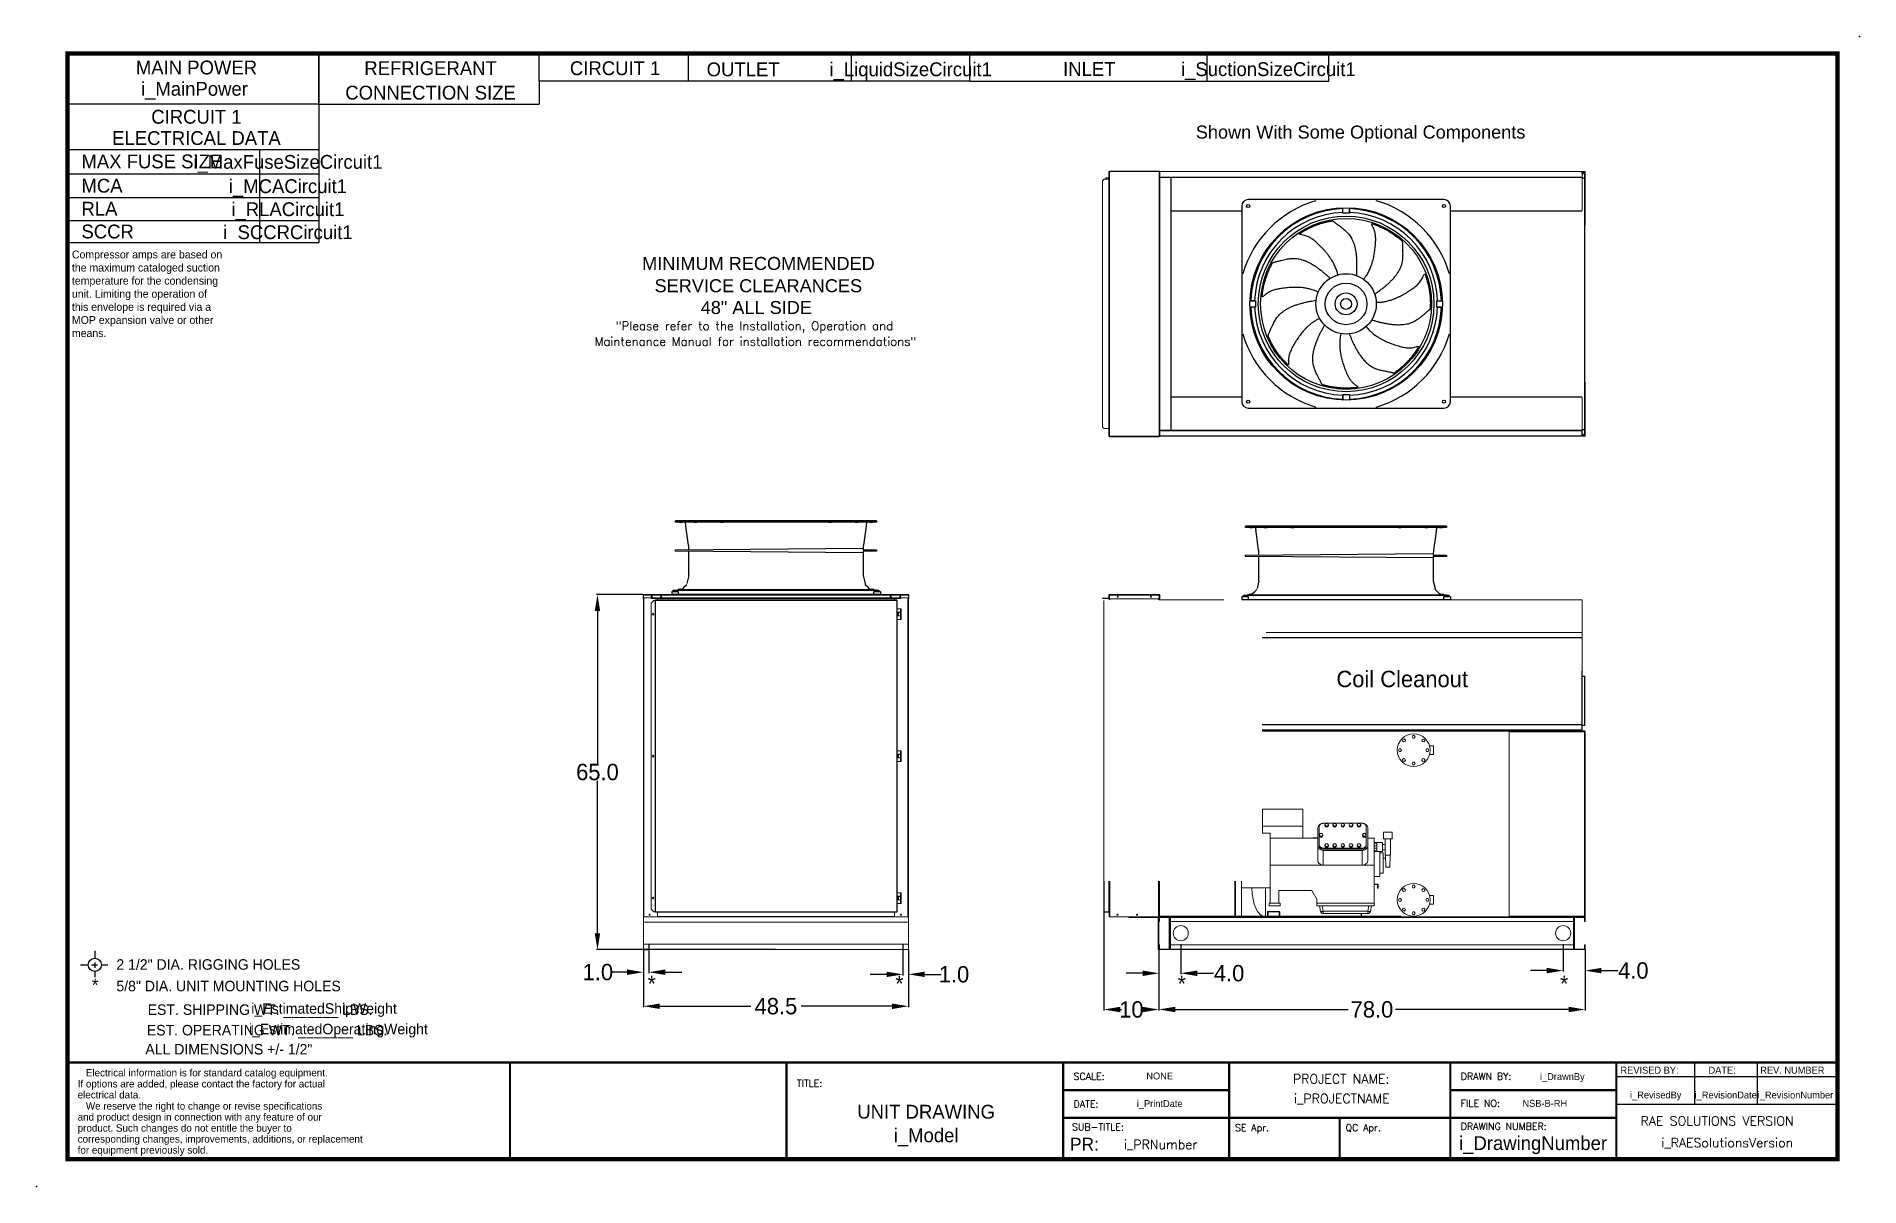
# Model space of a CAD drawing. Header units: inches. Extents: x 1284 to 1617, y -260 to -49.
import ezdxf
from ezdxf.enums import TextEntityAlignment as Align

# ---------------------------------------------------------------- set-up
doc = ezdxf.new("R2010")
doc.units = ezdxf.units.IN
doc.header["$MEASUREMENT"] = 0
doc.header["$PDSIZE"] = -1
for name, color, linetype in [('1F64', 7, 'Continuous'), ('C1E', 7, 'Continuous'), ('C1RC', 7, 'Continuous'), ('L64', 7, 'Continuous')]:
    doc.layers.add(name, color=color, linetype=linetype)
doc.styles.add('dimentions', font='arial.ttf')
doc.styles.add('SIMPLEX', font='SIMPLEX')
doc.dimstyles.get("Standard").update_dxf_attribs({"dimtxt": 3, "dimasz": 3, "dimexe": 0.18, "dimexo": 0.0625, "dimgap": 0.09, "dimtad": 0, "dimtih": 1, "dimtoh": 1, "dimdec": 1, "dimzin": 0, "dimdsep": 46, "dimtxsty": 'Standard', "dimcen": 0.09, "dimadec": 0, "dimazin": 0, "dimtfac": 1, "dimtdec": 1, "dimtofl": 0, "dimtmove": 0, "dimatfit": 3, "dimfxl": 1, "dimtolj": 1, "dimtzin": 0, "dimarcsym": 0})

msp = doc.modelspace()

# ---------------------------------------------------------------- texts
at = {"color": 7, "lineweight": 25}
for s, height, style, p in [('Shown With Some Optional Components', 2.376, 'dimentions', (1496, -67.89)), ('MINIMUM RECOMMENDED', 2.376, 'dimentions', (1394.65, -91.95)), ('SERVICE CLEARANCES', 2.376, 'dimentions', (1396.93, -96.03)), ('48" ALL SIDE ', 2.376, 'dimentions', (1405.38, -100.02)), ('SCALE:', 1.266, 'SIMPLEX', (1473.62, -240.26)), ('DRAWN BY:', 1.266, 'SIMPLEX', (1544.49, -240.26)), ('TITLE:', 1.266, 'SIMPLEX', (1422.99, -241.52)), ('DATE:', 1.266, 'SIMPLEX', (1473.62, -245.32)), ('FILE NO:', 1.266, 'SIMPLEX', (1544.49, -245.2)), ('SUB-TITLE:', 1.266, 'SIMPLEX', (1473.34, -249.55)), ('SE Apr.', 1.266, 'SIMPLEX', (1503.17, -249.67)), ('QC Apr.', 1.266, 'SIMPLEX', (1523.42, -249.67)), ('DRAWING NUMBER:', 1.2656, 'SIMPLEX', (1544.49, -249.39)), ('RAE SOLUTIONS VERSION', 1.6807, 'SIMPLEX', (1577.4, -248.63))]:
    msp.add_text(s, height=height, dxfattribs=dict(at, style=style)).set_placement(p)
at = {"color": 7, "lineweight": 25, "style": 'SIMPLEX'}
for s, height, p in [('"Please refer to the Installation, Operation and', 1.5777, (1415.22, -102.98)), ('Maintenance Manual for installation recommendations"', 1.5777, (1415.41, -105.84)), ('PROJECT NAME:', 1.6807, (1522.6, -240.93)), ('i_PROJECTNAME', 1.6807, (1522.72, -244.53)), ('i_PRNumber', 1.681, (1489.57, -252.95)), ('i_RAESolutionsVersion', 1.6807, (1593.26, -252.62))]:
    msp.add_text(s, height=height, dxfattribs=at).set_placement(p, align=Align.CENTER)
at = {"color": 7, "lineweight": 25}
for s, height, p in [('2 1/2" DIA. RIGGING HOLES', 1.9237, (1298.43, -220.1)), ('5/8" DIA. UNIT MOUNTING HOLES', 1.9237, (1298.43, -224.05)), ('If options are added, please contact the factory for actual', 1.3443, (1291.35, -241.66)), ('   Electrical information is for standard catalog equipment.', 1.3443, (1291.35, -239.64)), ('REVISED BY:', 1.2656, (1573.73, -239.13)), ('DATE:', 1.266, (1589.84, -239.13)), ('REV. NUMBER', 1.2656, (1599.31, -239.13)), ('electrical data.', 1.3443, (1291.35, -243.67)), ('and product design in connection with any feature of our', 1.3443, (1291.35, -247.73)), ('   We reserve the right to change or revise specifications', 1.3443, (1291.35, -245.72)), ('product. Such changes do not entitle the buyer to', 1.3443, (1291.35, -249.75)), ('for equipment previously sold.', 1.3443, (1291.35, -253.78)), ('corresponding changes, improvements, additions, or replacement ', 1.3443, (1291.35, -251.76))]:
    msp.add_text(s, height=height, dxfattribs=at).set_placement(p)
for s, height, p in [('*', 2.37, (1294.55, -224.08)), ('EST. SHIPPING WT. _______ LBS.', 1.9237, (1324.75, -228.37)), ('i_EstimatedShipWeight', 1.926, (1336.44, -228.16)), ('EST. OPERATING WT. _______ LBS.', 1.9237, (1326.03, -232.13)), ('i_EstimatedOperatingWeight', 1.9237, (1339.07, -231.92)), ('ALL DIMENSIONS +/- 1/2"', 1.9237, (1319.02, -235.62)), ('NONE', 1.266, (1489.39, -240.19)), ('i_DrawnBy', 1.266, (1563.08, -240.3)), ('i_RevisedBy', 1.2656, (1580.18, -243.67)), ('i_RevisionDate', 1.2656, (1592.98, -243.67)), ('i_RevisionNumber', 1.2656, (1605.76, -243.67)), ('UNIT DRAWING', 2.5312, (1446.64, -247.37)), ('i_PrintDate', 1.2656, (1489.39, -245.25)), ('NSB-B-RH', 1.266, (1559.87, -245.2)), ('i_Model', 2.531, (1446.64, -251.68)), ('i_DrawingNumber', 2.5312, (1557.73, -253.12))]:
    msp.add_text(s, height=height, dxfattribs=at).set_placement(p, align=Align.CENTER)
at = {"color": 7}
msp.add_text('*', height=2.89, dxfattribs=at).set_placement((1395.67, -224.1))
at = {"color": 7, "text_generation_flag": 2}
for p in [(1442.5, -224.1), (1494.19, -224.09), (1564.18, -224.09)]:
    msp.add_text('*', height=2.89, dxfattribs=at).set_placement(p)
at = {"color": 7, "lineweight": 25}
msp.add_text('PR:', height=2.373, dxfattribs=at).set_placement((1478.26, -253.24), align=Align.RIGHT)
at = {"color": 7, "insert": (1289.76, -88.4), "char_height": 1.44, "attachment_point": 1}
msp.add_mtext_dynamic_manual_height_columns(' Compressor amps are based on \\P the maximum cataloged suction \\P temperature for the condensing \\P unit. Limiting the operation of \\P this envelope is required via a \\P MOP expansion valve or other \\P means.', width=45.7799, gutter_width=144.43, heights=[29.63], dxfattribs=at)
at = {"color": 7, "insert": (1545.82, -168.4), "char_height": 3, "attachment_point": 9}
msp.add_mtext('Coil Cleanout', dxfattribs=at)
at = {"layer": 'C1E', "color": 7, "lineweight": 25}
for s, height, p in [('MAIN POWER', 2.531, (1313.09, -56.15)), ('i_MainPower', 2.5312, (1312.72, -60.05)), ('CIRCUIT 1', 2.531, (1313.09, -65.17)), ('ELECTRICAL DATA', 2.5312, (1313.09, -69.07)), ('i_MaxFuseSizeCircuit1', 2.5312, (1329.83, -73.43)), ('i_MCACircuit1', 2.5312, (1329.83, -77.88)), ('i_RLACircuit1', 2.5312, (1329.83, -82.1)), ('i_SCCRCircuit1', 2.5312, (1329.83, -86.31))]:
    msp.add_text(s, height=height, dxfattribs=at).set_placement(p, align=Align.CENTER)
for s, height, p in [('MAX FUSE SIZE', 2.5312, (1292.04, -73.35)), ('MCA', 2.531, (1292.04, -77.79)), ('RLA', 2.531, (1292.04, -82.01)), ('SCCR', 2.531, (1292.04, -86.18))]:
    msp.add_text(s, height=height, dxfattribs=at).set_placement(p)
at = {"layer": 'C1RC', "color": 7, "lineweight": 25}
for s, height, p in [('REFRIGERANT', 2.5312, (1355.94, -56.27)), ('CIRCUIT 1', 2.531, (1389.72, -56.28)), ('i_LiquidSizeCircuit1', 2.5312, (1443.81, -56.47)), ('INLET', 2.531, (1476.51, -56.42)), ('i_SuctionSizeCircuit1', 2.5312, (1509.28, -56.45)), ('CONNECTION SIZE', 2.5312, (1355.94, -60.75))]:
    msp.add_text(s, height=height, dxfattribs=at).set_placement(p, align=Align.CENTER)
msp.add_text('OUTLET', height=2.531, dxfattribs=at).set_placement((1406.47, -57.25), align=Align.BOTTOM_LEFT)

# ---------------------------------------------------------------- blocks, each defined once
blk = doc.blocks.new('*D24')
at = {"color": 0, "lineweight": -2}
for p, q in [((1489.25, -216.47), (1489.25, -220.93)), ((1493.25, -217.47), (1493.25, -220.93)), ((1486.25, -220.75), (1483.25, -220.75)), ((1496.25, -220.75), (1499.25, -220.75))]:
    blk.add_line(p, q, dxfattribs=at)
at = {"color": 0}
for points in [[(1486.25, -220.25), (1486.25, -221.25), (1489.25, -220.75)], [(1496.25, -220.25), (1496.25, -221.25), (1493.25, -220.75)]]:
    blk.add_solid(points, dxfattribs=at)
at = {"layer": 'Defpoints', "color": 0}
for p in [(1489.25, -216.41), (1493.25, -217.41), (1489.25, -220.75)]:
    blk.add_point(p, dxfattribs=at)
at = {"color": 0, "insert": (1502.09, -220.75), "char_height": 3, "attachment_point": 5}
blk.add_mtext('\\A1;4.0', dxfattribs=at)
blk = doc.blocks.new('*D25')
at = {"color": 0, "lineweight": -2}
for p, q in [((1479.17, -209.57), (1479.17, -227.57)), ((1489.25, -216.47), (1489.25, -227.57)), ((1482.17, -227.39), (1482.37, -227.39)), ((1486.25, -227.39), (1486.05, -227.39))]:
    blk.add_line(p, q, dxfattribs=at)
at = {"color": 0}
for points in [[(1482.17, -226.89), (1482.17, -227.89), (1479.17, -227.39)], [(1486.25, -226.89), (1486.25, -227.89), (1489.25, -227.39)]]:
    blk.add_solid(points, dxfattribs=at)
at = {"layer": 'Defpoints', "color": 0}
for p in [(1479.17, -209.51), (1489.25, -216.41), (1479.17, -227.39)]:
    blk.add_point(p, dxfattribs=at)
at = {"color": 0, "insert": (1484.21, -227.39), "char_height": 3, "attachment_point": 5}
blk.add_mtext('\\A1;10', dxfattribs=at)
blk = doc.blocks.new('*D26')
at = {"color": 0, "lineweight": -2}
for p, q in [((1567.24, -216.37), (1567.24, -220.44)), ((1563.24, -217.47), (1563.24, -220.44)), ((1560.24, -220.26), (1557.24, -220.26)), ((1570.24, -220.26), (1573.24, -220.26))]:
    blk.add_line(p, q, dxfattribs=at)
at = {"color": 0}
for points in [[(1560.24, -219.76), (1560.24, -220.76), (1563.24, -220.26)], [(1570.24, -219.76), (1570.24, -220.76), (1567.24, -220.26)]]:
    blk.add_solid(points, dxfattribs=at)
at = {"layer": 'Defpoints', "color": 0}
for p in [(1567.24, -216.31), (1563.24, -217.41), (1567.24, -220.26)]:
    blk.add_point(p, dxfattribs=at)
at = {"color": 0, "insert": (1576.08, -220.26), "char_height": 3, "attachment_point": 5}
blk.add_mtext('\\A1;4.0', dxfattribs=at)
blk = doc.blocks.new('*D27')
at = {"color": 0, "lineweight": -2}
for p, q in [((1489.25, -218.08), (1489.25, -227.56)), ((1567.24, -220.26), (1567.24, -227.56)), ((1492.25, -227.38), (1523.9, -227.38)), ((1564.24, -227.38), (1532.58, -227.38))]:
    blk.add_line(p, q, dxfattribs=at)
at = {"color": 0}
for points in [[(1492.25, -226.88), (1492.25, -227.88), (1489.25, -227.38)], [(1564.24, -226.88), (1564.24, -227.88), (1567.24, -227.38)]]:
    blk.add_solid(points, dxfattribs=at)
at = {"layer": 'Defpoints', "color": 0}
for p in [(1489.25, -218.01), (1567.24, -220.19), (1567.24, -227.38)]:
    blk.add_point(p, dxfattribs=at)
at = {"color": 0, "insert": (1528.24, -227.38), "char_height": 3, "attachment_point": 5}
blk.add_mtext('\\A1;78.0', dxfattribs=at)
blk = doc.blocks.new('*D19')
at = {"color": 0, "lineweight": -2}
for p, q in [((1394.9, -216.47), (1394.9, -226.97)), ((1443.4, -216.47), (1443.4, -226.97)), ((1397.9, -226.79), (1414.56, -226.79)), ((1440.4, -226.79), (1423.74, -226.79))]:
    blk.add_line(p, q, dxfattribs=at)
at = {"color": 0}
for points in [[(1397.9, -226.29), (1397.9, -227.29), (1394.9, -226.79)], [(1440.4, -226.29), (1440.4, -227.29), (1443.4, -226.79)]]:
    blk.add_solid(points, dxfattribs=at)
at = {"layer": 'Defpoints', "color": 0}
for p in [(1394.9, -216.41), (1443.4, -216.41), (1443.4, -226.79)]:
    blk.add_point(p, dxfattribs=at)
at = {"color": 0, "insert": (1419.15, -226.79), "char_height": 3, "attachment_point": 5}
blk.add_mtext('\\A1;48.5', dxfattribs=at)
blk = doc.blocks.new('*D20')
at = {"color": 0, "lineweight": -2}
for p, q in [((1394.84, -151.41), (1386.3, -151.41)), ((1386.48, -154.41), (1386.48, -182.32)), ((1386.48, -213.41), (1386.48, -185.5)), ((1419.09, -216.41), (1386.3, -216.41))]:
    blk.add_line(p, q, dxfattribs=at)
at = {"color": 0}
for points in [[(1385.98, -154.41), (1386.98, -154.41), (1386.48, -151.41)], [(1385.98, -213.41), (1386.98, -213.41), (1386.48, -216.41)]]:
    blk.add_solid(points, dxfattribs=at)
at = {"layer": 'Defpoints', "color": 0}
for p in [(1386.48, -151.41), (1394.9, -151.41), (1419.15, -216.41)]:
    blk.add_point(p, dxfattribs=at)
at = {"color": 0, "insert": (1386.48, -183.91), "char_height": 3, "attachment_point": 5}
blk.add_mtext('\\A1;65.0', dxfattribs=at)
blk = doc.blocks.new('*D22')
at = {"color": 0, "lineweight": -2}
for p, q in [((1394.9, -216.37), (1394.9, -220.73)), ((1395.9, -217.47), (1395.9, -220.73)), ((1391.9, -220.55), (1388.9, -220.55)), ((1398.9, -220.55), (1401.9, -220.55))]:
    blk.add_line(p, q, dxfattribs=at)
at = {"color": 0}
for points in [[(1391.9, -220.05), (1391.9, -221.05), (1394.9, -220.55)], [(1398.9, -220.05), (1398.9, -221.05), (1395.9, -220.55)]]:
    blk.add_solid(points, dxfattribs=at)
at = {"layer": 'Defpoints', "color": 0}
for p in [(1394.9, -216.31), (1395.9, -217.41), (1394.9, -220.55)]:
    blk.add_point(p, dxfattribs=at)
at = {"color": 0, "insert": (1386.56, -220.55), "char_height": 3, "attachment_point": 5}
blk.add_mtext('\\A1;1.0', dxfattribs=at)
blk = doc.blocks.new('*D23')
at = {"color": 0, "lineweight": -2}
for p, q in [((1443.4, -216.54), (1443.4, -221.13)), ((1442.4, -217.47), (1442.4, -221.13)), ((1439.4, -220.95), (1436.4, -220.95)), ((1446.4, -220.95), (1449.4, -220.95))]:
    blk.add_line(p, q, dxfattribs=at)
at = {"color": 0}
for points in [[(1439.4, -220.45), (1439.4, -221.45), (1442.4, -220.95)], [(1446.4, -220.45), (1446.4, -221.45), (1443.4, -220.95)]]:
    blk.add_solid(points, dxfattribs=at)
at = {"layer": 'Defpoints', "color": 0}
for p in [(1443.4, -216.47), (1442.4, -217.41), (1443.4, -220.95)]:
    blk.add_point(p, dxfattribs=at)
at = {"color": 0, "insert": (1451.74, -220.95), "char_height": 3, "attachment_point": 5}
blk.add_mtext('\\A1;1.0', dxfattribs=at)

# ---------------------------------------------------------------- dimensions: what is measured, and where the dimension line sits
at = {"color": 7}
dim = msp.add_linear_dim(base=(1386.48, -151.41), p1=(1419.15, -216.41), p2=(1394.9, -151.41), angle=90, dimstyle='Standard', override={"dimrnd": 0}, dxfattribs=at)
dim.commit()
dim.dimension.update_dxf_attribs({"geometry": '*D20', "text_midpoint": (1386.48, -183.91)})
dim = msp.add_linear_dim(base=(1479.17, -227.39), p1=(1489.25, -216.41), p2=(1479.17, -209.51), text='10', dimstyle='Standard', dxfattribs=at)
dim.commit()
dim.dimension.update_dxf_attribs({"geometry": '*D25', "text_midpoint": (1484.21, -227.39), "dimtype": 160})
for base, p1, p2, picture, middle in [((1394.9, -220.55), (1395.9, -217.41), (1394.9, -216.31), '*D22', (1386.56, -220.55)), ((1443.4, -226.79), (1394.9, -216.41), (1443.4, -216.41), '*D19', (1419.15, -226.79)), ((1443.4, -220.95), (1442.4, -217.41), (1443.4, -216.47), '*D23', (1451.74, -220.95)), ((1567.24, -220.26), (1563.24, -217.41), (1567.24, -216.31), '*D26', (1576.08, -220.26))]:
    dim = msp.add_linear_dim(base=base, p1=p1, p2=p2, dimstyle='Standard', dxfattribs=at)
    dim.commit()
    dim.dimension.update_dxf_attribs({"geometry": picture, "text_midpoint": middle})
for base, p1, p2, picture, middle in [((1489.25, -220.75), (1493.25, -217.41), (1489.25, -216.41), '*D24', (1502.09, -220.75)), ((1567.24, -227.38), (1489.25, -218.01), (1567.24, -220.19), '*D27', (1528.24, -227.38))]:
    dim = msp.add_linear_dim(base=base, p1=p1, p2=p2, dimstyle='Standard', dxfattribs=at)
    dim.commit()
    dim.dimension.update_dxf_attribs({"geometry": picture, "text_midpoint": middle, "dimtype": 160})

# ---------------------------------------------------------------- linework, layer by layer
at = {"color": 7, "lineweight": 25}
for p, q in [((1613.47, -254.81), (1613.47, -52.31)), ((1294.5, -216.63), (1294.5, -217.9)), ((1291.85, -219.21), (1293.15, -219.21)), ((1293.89, -219.21), (1294.99, -219.21)), ((1294.5, -218.8), (1294.5, -219.77)), ((1295.73, -219.21), (1296.84, -219.21)), ((1294.5, -220.46), (1294.5, -221.46)), ((1370.47, -254.81), (1370.47, -237.09)), ((1421.09, -254.81), (1421.09, -237.09)), ((1471.72, -237.09), (1572.97, -237.09)), ((1471.72, -254.81), (1471.72, -237.09)), ((1502.09, -237.09), (1502.09, -254.81)), ((1542.59, -237.09), (1542.59, -247.22)), ((1572.97, -237.09), (1572.97, -254.81)), ((1572.97, -237.09), (1613.47, -237.09)), ((1572.97, -237.09), (1572.97, -239.63)), ((1572.97, -239.63), (1613.47, -239.63)), ((1587.26, -237.09), (1587.26, -244.69)), ((1598.77, -237.09), (1598.77, -244.69)), ((1502.09, -242.16), (1471.72, -242.16)), ((1542.59, -242.16), (1572.97, -242.16)), ((1542.59, -247.22), (1542.59, -242.16)), ((1572.97, -244.69), (1613.47, -244.69)), ((1572.97, -247.22), (1471.72, -247.22)), ((1522.34, -247.22), (1522.34, -254.81)), ((1542.59, -247.22), (1542.59, -254.81))]:
    msp.add_line(p, q, dxfattribs=at)
at = {"color": 7}
for p, q in [((1491.4, -74.99), (1491.4, -121.39)), ((1567.24, -122.42), (1489.32, -122.42)), ((1566.7, -152.41), (1508.17, -152.36)), ((1489.25, -210.31), (1533.5, -210.31)), ((1394.9, -216.41), (1395.9, -216.41)), ((1395.9, -215.41), (1395.9, -217.41)), ((1442.4, -215.41), (1442.4, -217.41)), ((1493.25, -215.41), (1493.25, -217.41)), ((1493.25, -215.41), (1493.25, -217.41)), ((1563.24, -215.41), (1563.24, -217.41)), ((1563.24, -215.41), (1563.24, -217.41))]:
    msp.add_line(p, q, dxfattribs=at)
at = {"color": 7, "linetype": 'Continuous', "lineweight": 15}
for p, q in [((1394.9, -151.49), (1394.82, -151.49)), ((1394.82, -151.49), (1394.82, -152.16)), ((1394.82, -152.16), (1394.9, -152.16)), ((1443.4, -151.41), (1394.9, -151.41)), ((1394.9, -151.49), (1394.9, -151.41)), ((1443.4, -151.49), (1394.9, -151.49)), ((1394.9, -152.02), (1394.9, -151.49)), ((1394.9, -151.49), (1394.9, -152.16)), ((1396.34, -152.02), (1394.9, -152.02)), ((1394.9, -152.02), (1394.9, -210.41)), ((1394.97, -152.02), (1394.97, -210.41)), ((1396.8, -152.47), (1396.3, -152.97)), ((1396.3, -209.01), (1396.3, -152.97)), ((1396.34, -152.02), (1396.34, -152.03)), ((1441.96, -152.02), (1396.34, -152.02)), ((1396.34, -152.03), (1396.34, -152.06)), ((1396.34, -152.03), (1441.96, -152.03)), ((1396.34, -152.06), (1396.34, -152.14)), ((1396.59, -152.08), (1396.34, -152.06)), ((1396.59, -152.15), (1396.34, -152.14)), ((1396.59, -152.08), (1396.59, -152.15)), ((1396.59, -152.08), (1441.71, -152.08)), ((1396.59, -152.15), (1441.71, -152.15)), ((1396.8, -152.47), (1397.04, -152.47)), ((1397.11, -152.47), (1397.04, -152.47)), ((1397.04, -152.47), (1397.04, -209.51)), ((1397.04, -209.51), (1397.04, -152.47)), ((1397.04, -152.47), (1397.04, -152.47)), ((1441.3, -152.39), (1397.11, -152.39)), ((1397.11, -152.39), (1397.11, -152.47)), ((1441.3, -152.47), (1397.11, -152.47)), ((1397.11, -152.47), (1397.11, -209.51)), ((1397.45, -152.15), (1397.45, -152.39)), ((1440.85, -152.39), (1440.85, -152.15)), ((1441.3, -152.47), (1441.3, -152.39)), ((1441.3, -152.47), (1441.3, -209.51)), ((1441.37, -152.47), (1441.3, -152.47)), ((1441.37, -152.47), (1441.37, -209.51)), ((1441.96, -152.06), (1441.71, -152.08)), ((1441.71, -152.08), (1441.71, -152.15)), ((1441.96, -152.14), (1441.71, -152.15)), ((1441.96, -152.03), (1441.96, -152.02)), ((1443.4, -152.02), (1441.96, -152.02)), ((1441.96, -152.06), (1441.96, -152.03)), ((1441.96, -152.06), (1441.96, -152.14)), ((1443.32, -210.41), (1443.32, -152.02)), ((1443.4, -151.49), (1443.4, -151.41)), ((1443.4, -152.02), (1443.4, -151.49)), ((1443.4, -152.16), (1443.4, -151.49)), ((1443.4, -151.49), (1443.47, -151.49)), ((1443.4, -152.02), (1443.4, -210.41)), ((1443.47, -152.16), (1443.4, -152.16)), ((1443.47, -152.16), (1443.47, -151.49)), ((1441.97, -154.02), (1441.37, -154.02)), ((1441.97, -154.65), (1441.37, -154.65)), ((1441.97, -155.32), (1441.37, -155.32)), ((1441.97, -155.95), (1441.37, -155.95)), ((1441.47, -154.67), (1441.47, -155.3)), ((1441.59, -154.67), (1441.47, -154.67)), ((1441.47, -155.3), (1441.59, -155.3)), ((1441.59, -155.3), (1441.59, -154.67)), ((1441.97, -154.67), (1441.59, -154.67)), ((1441.59, -155.3), (1441.97, -155.3)), ((1441.63, -154.67), (1441.63, -154.65)), ((1441.63, -155.32), (1441.63, -155.3)), ((1441.94, -154.65), (1441.94, -154.67)), ((1441.94, -155.3), (1441.94, -155.32)), ((1441.97, -154.02), (1441.97, -154.65)), ((1442.1, -154.02), (1441.97, -154.02)), ((1441.97, -154.65), (1442.1, -154.65)), ((1441.97, -154.67), (1441.97, -155.3)), ((1442.1, -154.67), (1441.97, -154.67)), ((1441.97, -155.3), (1442.1, -155.3)), ((1441.97, -155.32), (1441.97, -155.95)), ((1442.1, -155.32), (1441.97, -155.32)), ((1441.97, -155.95), (1442.1, -155.95)), ((1442.1, -154.65), (1442.1, -154.02)), ((1442.1, -155.3), (1442.1, -154.67)), ((1442.1, -155.95), (1442.1, -155.32)), ((1441.97, -180.02), (1441.37, -180.02)), ((1441.97, -180.02), (1441.97, -180.65)), ((1442.1, -180.02), (1441.97, -180.02)), ((1442.1, -180.65), (1442.1, -180.02)), ((1441.97, -180.65), (1441.37, -180.65)), ((1441.97, -181.32), (1441.37, -181.32)), ((1441.97, -181.95), (1441.37, -181.95)), ((1441.47, -180.67), (1441.47, -181.3)), ((1441.59, -180.67), (1441.47, -180.67)), ((1441.47, -181.3), (1441.59, -181.3)), ((1441.59, -181.3), (1441.59, -180.67)), ((1441.97, -180.67), (1441.59, -180.67)), ((1441.59, -181.3), (1441.97, -181.3)), ((1441.63, -180.67), (1441.63, -180.65)), ((1441.63, -181.32), (1441.63, -181.3)), ((1441.94, -180.65), (1441.94, -180.67)), ((1441.94, -181.3), (1441.94, -181.32)), ((1441.97, -180.65), (1442.1, -180.65)), ((1441.97, -180.67), (1441.97, -181.3)), ((1442.1, -180.67), (1441.97, -180.67)), ((1441.97, -181.3), (1442.1, -181.3)), ((1441.97, -181.32), (1441.97, -181.95)), ((1442.1, -181.32), (1441.97, -181.32)), ((1441.97, -181.95), (1442.1, -181.95)), ((1442.1, -181.3), (1442.1, -180.67)), ((1442.1, -181.95), (1442.1, -181.32)), ((1441.97, -206.02), (1441.37, -206.02)), ((1441.97, -206.65), (1441.37, -206.65)), ((1441.47, -206.67), (1441.47, -207.3)), ((1441.59, -206.67), (1441.47, -206.67)), ((1441.59, -207.3), (1441.59, -206.67)), ((1441.97, -206.67), (1441.59, -206.67)), ((1441.63, -206.67), (1441.63, -206.65)), ((1441.94, -206.65), (1441.94, -206.67)), ((1441.97, -206.02), (1441.97, -206.65)), ((1442.1, -206.02), (1441.97, -206.02)), ((1441.97, -206.65), (1442.1, -206.65)), ((1441.97, -206.67), (1441.97, -207.3)), ((1442.1, -206.67), (1441.97, -206.67)), ((1442.1, -206.65), (1442.1, -206.02)), ((1442.1, -207.3), (1442.1, -206.67)), ((1396.3, -209.01), (1396.8, -209.51)), ((1397.04, -209.51), (1396.8, -209.51)), ((1397.11, -209.51), (1397.04, -209.51)), ((1397.04, -209.51), (1397.04, -209.51)), ((1441.3, -209.51), (1397.11, -209.51)), ((1397.11, -209.51), (1397.11, -209.58)), ((1397.11, -209.58), (1441.3, -209.58)), ((1397.45, -209.58), (1397.45, -210.41)), ((1440.85, -210.41), (1440.85, -209.58)), ((1441.37, -209.51), (1441.3, -209.51)), ((1441.3, -209.58), (1441.3, -209.51)), ((1441.97, -207.32), (1441.37, -207.32)), ((1441.97, -207.95), (1441.37, -207.95)), ((1441.47, -207.3), (1441.59, -207.3)), ((1441.59, -207.3), (1441.97, -207.3)), ((1441.63, -207.32), (1441.63, -207.3)), ((1441.94, -207.3), (1441.94, -207.32)), ((1441.97, -207.3), (1442.1, -207.3)), ((1441.97, -207.32), (1441.97, -207.95)), ((1442.1, -207.32), (1441.97, -207.32)), ((1441.97, -207.95), (1442.1, -207.95)), ((1442.1, -207.95), (1442.1, -207.32)), ((1394.97, -210.41), (1394.9, -210.41)), ((1394.9, -210.41), (1394.9, -210.52)), ((1394.9, -210.52), (1394.9, -211.29)), ((1394.9, -215.54), (1394.9, -211.29)), ((1397.45, -210.41), (1394.97, -210.41)), ((1443.4, -211.41), (1394.97, -211.41)), ((1440.85, -210.34), (1397.45, -210.34)), ((1440.85, -210.41), (1397.45, -210.41)), ((1443.32, -210.41), (1440.85, -210.41)), ((1443.4, -210.41), (1443.32, -210.41)), ((1443.4, -210.41), (1443.4, -210.52)), ((1443.4, -210.52), (1443.4, -211.29)), ((1443.4, -215.54), (1443.4, -211.29)), ((1443.4, -215.41), (1394.9, -215.41)), ((1394.9, -215.54), (1394.9, -216.31)), ((1394.9, -216.31), (1394.9, -216.41)), ((1404.9, -216.41), (1394.9, -216.41)), ((1404.9, -216.41), (1406.76, -216.41)), ((1406.9, -216.41), (1406.76, -216.41)), ((1406.76, -216.41), (1406.76, -216.41)), ((1431.4, -216.41), (1406.9, -216.41)), ((1431.4, -216.41), (1431.53, -216.41)), ((1431.53, -216.41), (1431.53, -216.41)), ((1433.4, -216.41), (1431.53, -216.41)), ((1443.4, -216.41), (1433.4, -216.41)), ((1443.4, -215.54), (1443.4, -216.31)), ((1443.4, -216.31), (1443.4, -216.41))]:
    msp.add_line(p, q, dxfattribs=at)
at = {"color": 7, "lineweight": 25}
for points, const_width in [([(1289.47, -254.81), (1613.47, -254.81), (1613.47, -52.31), (1289.47, -52.31), (1289.47, -254.81)], 0.81), ([(1370.95, -237.09), (1289.47, -237.09)], 0.405), ([(1613.47, -237.09), (1370.47, -237.09), (1370.47, -254.81)], 0.405), ([(1421.09, -237.09), (1421.09, -254.81)], 0.405), ([(1471.72, -237.09), (1471.72, -254.81)], 0.405), ([(1502.09, -237.09), (1502.09, -254.81)], 0.405), ([(1542.59, -237.09), (1542.59, -254.81)], 0.405), ([(1572.97, -254.81), (1572.97, -237.09), (1613.47, -237.09)], 0.405), ([(1502.09, -242.16), (1471.72, -242.16)], 0.405), ([(1572.97, -242.16), (1542.59, -242.16), (1542.59, -254.81)], 0.405), ([(1572.97, -247.22), (1471.72, -247.22)], 0.405), ([(1522.34, -247.22), (1522.34, -254.81)], 0.405)]:
    msp.add_lwpolyline(points, dxfattribs=dict(at, const_width=const_width))
at = {"color": 7, "linetype": 'Continuous', "lineweight": 15}
for centre, radius in [((1396.4, -151.79), 0.0995), ((1398.15, -151.79), 0.0995), ((1440.15, -151.79), 0.0995), ((1441.9, -151.79), 0.0995), ((1396.66, -154.99), 0.156), ((1396.66, -180.99), 0.156), ((1396.66, -206.99), 0.156), ((1396.02, -210.04), 0.0995), ((1442.02, -210.04), 0.0995)]:
    msp.add_circle(centre, radius, dxfattribs=at)
at = {"color": 7, "lineweight": 25}
msp.add_circle((1294.5, -219.21), 1.21, dxfattribs=at)
at = {"color": 7, "linetype": 'Continuous', "lineweight": 15}
for centre, radius, start, end in [((1394.9, -151.49), 0.0757, 90, 180), ((1394.9, -151.49), 0.001, 90, 180), ((1443.4, -151.49), 0.0757, 0, 90), ((1443.4, -151.49), 0.001, 0, 90)]:
    msp.add_arc(centre, radius, start, end, dxfattribs=at)
at = {"color": 7, "lineweight": 25}
for p in [(1617.48, -49.19), (1572.97, -254.81), (1283.8, -259.81)]:
    msp.add_point(p, dxfattribs=at)
at = {"layer": '1F64', "color": 7, "linetype": 'Continuous', "lineweight": 25}
for p, q in [((1541.42, -79.07), (1505.59, -79.07)), ((1504.41, -80.26), (1504.41, -116.08)), ((1522.91, -81.43), (1522.91, -80.73)), ((1522.91, -81.43), (1522.92, -81.57)), ((1522.92, -81.57), (1522.92, -80.56)), ((1524.1, -80.56), (1524.1, -81.57)), ((1524.1, -81.43), (1524.11, -80.73)), ((1524.1, -81.57), (1524.1, -81.43)), ((1542.6, -116.08), (1542.6, -80.26)), ((1505.9, -97.58), (1506.91, -97.58)), ((1506.91, -98.76), (1505.9, -98.76)), ((1506.77, -97.58), (1506.06, -97.57)), ((1506.77, -98.76), (1506.06, -98.77)), ((1506.91, -97.58), (1506.77, -97.58)), ((1506.77, -98.76), (1506.91, -98.76)), ((1540.25, -97.58), (1540.1, -97.58)), ((1540.1, -97.58), (1541.12, -97.58)), ((1541.12, -98.76), (1540.1, -98.76)), ((1540.1, -98.76), (1540.25, -98.76)), ((1540.25, -97.58), (1540.95, -97.57)), ((1540.25, -98.76), (1540.95, -98.77)), ((1522.92, -114.77), (1522.91, -114.91)), ((1522.91, -114.91), (1522.91, -115.61)), ((1522.92, -115.78), (1522.92, -114.77)), ((1524.1, -114.91), (1524.1, -114.77)), ((1524.1, -114.77), (1524.1, -115.78)), ((1524.1, -114.91), (1524.11, -115.61)), ((1505.59, -117.26), (1541.42, -117.26)), ((1400.76, -138.14), (1400.76, -137.91)), ((1432.18, -137.91), (1400.76, -137.91)), ((1401.41, -138.14), (1400.76, -138.14)), ((1432.18, -138.14), (1400.76, -138.14)), ((1402.46, -138.15), (1402.22, -138.15)), ((1402.68, -138.74), (1402.61, -138.29)), ((1402.75, -139.37), (1402.66, -138.74)), ((1403.16, -142.33), (1402.75, -139.37)), ((1437.57, -137.91), (1432.18, -137.91)), ((1437.57, -138.14), (1432.18, -138.14)), ((1435.58, -139.37), (1435.17, -142.33)), ((1435.67, -138.74), (1435.58, -139.37)), ((1435.71, -138.29), (1435.65, -138.74)), ((1436.11, -138.15), (1435.87, -138.15)), ((1437.57, -138.14), (1436.92, -138.14)), ((1437.57, -137.91), (1437.57, -138.14)), ((1505.1, -139.09), (1505.1, -138.86)), ((1536.52, -138.86), (1505.1, -138.86)), ((1505.75, -139.09), (1505.1, -139.09)), ((1536.52, -139.09), (1505.1, -139.09)), ((1506.8, -139.1), (1506.56, -139.1)), ((1507.02, -139.69), (1506.96, -139.24)), ((1507.09, -140.32), (1507, -139.69)), ((1541.91, -138.86), (1536.52, -138.86)), ((1541.91, -139.09), (1536.52, -139.09)), ((1540.01, -139.69), (1539.92, -140.32)), ((1540.06, -139.24), (1539.99, -139.69)), ((1540.45, -139.1), (1540.21, -139.1)), ((1541.91, -139.09), (1541.26, -139.09)), ((1541.91, -138.86), (1541.91, -139.09)), ((1400.76, -143.23), (1435.13, -142.93)), ((1400.76, -143.45), (1400.76, -143.23)), ((1435.13, -143.75), (1400.76, -143.45)), ((1403.2, -143.21), (1403.2, -142.87)), ((1403.2, -147.93), (1403.2, -143.47)), ((1435.13, -142.87), (1435.13, -143.21)), ((1435.13, -143.21), (1437.57, -143.23)), ((1437.57, -143.45), (1435.13, -143.47)), ((1435.13, -143.47), (1435.13, -147.93)), ((1437.57, -143.23), (1437.57, -143.45)), ((1507.5, -143.28), (1507.09, -140.32)), ((1539.92, -140.32), (1539.51, -143.28)), ((1505.1, -144.18), (1539.47, -143.88)), ((1505.1, -144.4), (1505.1, -144.18)), ((1539.47, -144.7), (1505.1, -144.4)), ((1507.54, -144.16), (1507.54, -143.83)), ((1507.54, -148.88), (1507.54, -144.42)), ((1539.47, -143.83), (1539.47, -144.16)), ((1539.47, -144.16), (1541.91, -144.18)), ((1541.91, -144.4), (1539.47, -144.42)), ((1539.47, -144.42), (1539.47, -148.88)), ((1541.91, -144.18), (1541.91, -144.4)), ((1402.38, -149.99), (1402.04, -150.33)), ((1402.36, -149.99), (1402.83, -149.53)), ((1403.2, -147.93), (1402.87, -149.36)), ((1435.13, -147.93), (1435.46, -149.36)), ((1435.46, -149.36), (1435.5, -149.53)), ((1435.5, -149.53), (1435.97, -149.99)), ((1436.28, -150.33), (1435.95, -149.99)), ((1507.54, -148.88), (1507.21, -150.31)), ((1539.47, -148.88), (1539.8, -150.31)), ((1400.07, -150.82), (1400.07, -151.41)), ((1400.07, -150.82), (1401.25, -150.82)), ((1401.25, -151.41), (1400.07, -151.41)), ((1400.36, -150.59), (1400.44, -150.59)), ((1400.36, -150.76), (1400.36, -150.59)), ((1400.38, -150.76), (1400.38, -150.59)), ((1400.44, -150.59), (1401.09, -150.58)), ((1401.09, -150.59), (1401.09, -150.51)), ((1401.09, -150.51), (1401.83, -150.51)), ((1401.09, -150.59), (1401.1, -150.59)), ((1401.1, -150.59), (1401.15, -150.59)), ((1401.25, -150.82), (1401.25, -151.41)), ((1437.08, -151.41), (1401.25, -151.41)), ((1401.29, -150.51), (1401.29, -150.48)), ((1401.29, -150.48), (1401.69, -150.48)), ((1401.44, -150.39), (1401.44, -150.39)), ((1401.69, -150.48), (1401.76, -150.48)), ((1402.04, -150.33), (1401.76, -150.48)), ((1401.76, -150.48), (1401.76, -150.51)), ((1401.83, -150.51), (1401.96, -150.51)), ((1401.96, -150.51), (1401.96, -150.59)), ((1436.37, -150.55), (1401.96, -150.55)), ((1401.96, -150.58), (1436.37, -150.58)), ((1402.13, -150.82), (1402.13, -150.82)), ((1436.57, -150.48), (1436.28, -150.33)), ((1436.37, -150.59), (1436.37, -150.51)), ((1436.37, -150.51), (1437.11, -150.51)), ((1436.57, -150.51), (1436.57, -150.48)), ((1436.57, -150.48), (1436.97, -150.48)), ((1436.7, -150.39), (1436.7, -150.39)), ((1436.71, -150.39), (1436.71, -150.39)), ((1436.76, -150.4), (1436.76, -150.39)), ((1436.79, -150.39), (1436.79, -150.39)), ((1436.86, -150.39), (1436.86, -150.39)), ((1436.89, -150.39), (1436.88, -150.39)), ((1436.88, -150.39), (1436.88, -150.4)), ((1436.89, -150.4), (1436.89, -150.39)), ((1436.9, -150.39), (1436.9, -150.39)), ((1436.9, -150.39), (1436.9, -150.39)), ((1436.97, -150.48), (1437.04, -150.48)), ((1437.04, -150.48), (1437.04, -150.51)), ((1437.08, -151.41), (1437.08, -150.82)), ((1437.08, -150.82), (1438.26, -150.82)), ((1438.26, -151.41), (1437.08, -151.41)), ((1437.11, -150.51), (1437.24, -150.51)), ((1437.17, -150.59), (1437.23, -150.59)), ((1437.23, -150.59), (1437.23, -150.59)), ((1437.24, -150.51), (1437.24, -150.59)), ((1437.24, -150.58), (1437.88, -150.59)), ((1437.88, -150.59), (1437.97, -150.59)), ((1437.95, -150.76), (1437.95, -150.59)), ((1437.97, -150.59), (1437.96, -150.76)), ((1437.97, -150.59), (1437.97, -150.59)), ((1438.26, -150.82), (1438.26, -151.41)), ((1504.41, -151.77), (1504.41, -152.36)), ((1504.41, -151.77), (1505.59, -151.77)), ((1505.59, -152.36), (1504.41, -152.36)), ((1504.7, -151.54), (1504.79, -151.54)), ((1504.71, -151.71), (1504.7, -151.55)), ((1504.72, -151.71), (1504.72, -151.55)), ((1504.79, -151.54), (1505.43, -151.53)), ((1505.43, -151.54), (1505.43, -151.46)), ((1505.43, -151.46), (1506.17, -151.46)), ((1505.43, -151.54), (1505.44, -151.54)), ((1505.44, -151.54), (1505.5, -151.54)), ((1505.59, -151.77), (1505.59, -152.36)), ((1541.42, -152.36), (1505.59, -152.36)), ((1505.63, -151.46), (1505.63, -151.43)), ((1505.63, -151.43), (1506.03, -151.43)), ((1505.79, -151.34), (1505.79, -151.34)), ((1506.03, -151.43), (1506.1, -151.43)), ((1506.39, -151.28), (1506.1, -151.43)), ((1506.1, -151.43), (1506.1, -151.46)), ((1506.17, -151.46), (1506.3, -151.46)), ((1506.3, -151.46), (1506.3, -151.54)), ((1540.71, -151.5), (1506.3, -151.5)), ((1506.3, -151.53), (1540.71, -151.53)), ((1506.72, -150.94), (1506.39, -151.28)), ((1506.47, -151.77), (1506.47, -151.77)), ((1506.7, -150.94), (1507.17, -150.48)), ((1539.8, -150.31), (1539.84, -150.48)), ((1539.84, -150.48), (1540.31, -150.94)), ((1540.63, -151.28), (1540.29, -150.94)), ((1540.91, -151.43), (1540.63, -151.28)), ((1540.71, -151.54), (1540.71, -151.46)), ((1540.71, -151.46), (1541.45, -151.46)), ((1540.91, -151.46), (1540.92, -151.43)), ((1540.92, -151.43), (1541.31, -151.43)), ((1541.05, -151.34), (1541.05, -151.34)), ((1541.06, -151.34), (1541.06, -151.34)), ((1541.11, -151.35), (1541.11, -151.34)), ((1541.14, -151.34), (1541.14, -151.35)), ((1541.21, -151.34), (1541.21, -151.34)), ((1541.24, -151.34), (1541.23, -151.34)), ((1541.23, -151.34), (1541.23, -151.35)), ((1541.24, -151.35), (1541.24, -151.34)), ((1541.24, -151.34), (1541.24, -151.34)), ((1541.24, -151.34), (1541.24, -151.35)), ((1541.31, -151.43), (1541.38, -151.43)), ((1541.38, -151.43), (1541.38, -151.46)), ((1541.42, -152.36), (1541.42, -151.77)), ((1541.42, -151.77), (1542.6, -151.77)), ((1542.6, -152.36), (1541.42, -152.36)), ((1541.45, -151.46), (1541.58, -151.46)), ((1541.52, -151.54), (1541.57, -151.54)), ((1541.57, -151.54), (1541.58, -151.54)), ((1541.58, -151.46), (1541.58, -151.54)), ((1541.58, -151.53), (1542.23, -151.54)), ((1542.23, -151.54), (1542.31, -151.54)), ((1542.29, -151.71), (1542.29, -151.55)), ((1542.31, -151.54), (1542.31, -151.55)), ((1542.31, -151.55), (1542.31, -151.71)), ((1542.6, -151.77), (1542.6, -152.36))]:
    msp.add_line(p, q, dxfattribs=at)
at = {"layer": '1F64', "color": 7}
for p, q in [((1491.4, -81.14), (1504.41, -81.14)), ((1542.6, -81.14), (1566.7, -81.14)), ((1491.4, -115.2), (1504.41, -115.2)), ((1542.6, -115.2), (1566.7, -115.2))]:
    msp.add_line(p, q, dxfattribs=at)
at = {"layer": '1F64', "color": 7, "linetype": 'Continuous', "lineweight": 25}
for centre, radius in [((1505.59, -80.26), 0.285), ((1541.42, -80.26), 0.285), ((1523.51, -98.17), 17.62), ((1523.51, -98.17), 16.08), ((1523.51, -98.17), 15.65), ((1523.51, -98.17), 5.53), ((1523.51, -98.17), 3.82), ((1523.51, -98.17), 1), ((1505.59, -116.08), 0.285), ((1541.42, -116.08), 0.285)]:
    msp.add_circle(centre, radius, dxfattribs=at)
for centre, radius, start, end in [((1505.59, -80.26), 1.18, 90, 180), ((1523.51, -98.17), 19.69, 106.2602, 163.7398), ((1523.51, -98.17), 19.69, 16.2602, 73.7398), ((1541.42, -80.26), 1.18, 0, 90), ((1523.51, -98.17), 17.45, 91.9696, 178.0304), ((1523.51, -98.17), 16.75, 92.0296, 177.9704), ((1523.51, -98.17), 16.61, 87.9623, 92.0377), ((1523.51, -98.17), 16.75, 2.0296, 87.9704), ((1523.51, -98.17), 17.45, 1.9696, 88.0304), ((1523.51, -98.17), 17.45, 181.9696, 268.0304), ((1523.51, -98.17), 16.75, 182.0296, 267.9704), ((1523.51, -98.17), 16.61, 177.9623, 182.0377), ((1523.51, -98.17), 16.75, 272.0296, 357.9704), ((1523.51, -98.17), 17.45, 271.9696, 358.0304), ((1523.51, -98.17), 16.61, 357.9623, 2.0377), ((1523.51, -98.17), 19.69, 196.2602, 253.7398), ((1523.51, -98.17), 19.69, 286.2602, 343.7398), ((1505.59, -116.08), 1.18, 180, 270), ((1523.51, -98.17), 16.61, 267.9623, 272.0377), ((1541.42, -116.08), 1.18, 270, 0), ((1399.26, -142.87), 3.94, 0, 8.0002), ((1439.06, -142.87), 3.94, 171.9998, 180), ((1503.61, -143.83), 3.94, 0, 8.0002), ((1543.41, -143.83), 3.94, 171.9998, 180), ((1401.52, -150.69), 0.316, 111.9486, 137.4745), ((1401.52, -150.69), 0.316, 42.5255, 68.0156), ((1437.9, -150.76), 0.0591, 270, 359), ((1505.87, -151.64), 0.316, 111.9486, 137.4745), ((1505.87, -151.64), 0.316, 42.5255, 68.0156), ((1542.25, -151.71), 0.0591, 270, 359)]:
    msp.add_arc(centre, radius, start, end, dxfattribs=at)
for points, knots in [([(1515.21, -85.16), (1515.47, -85), (1515.98, -84.69), (1516.76, -84.29), (1517.55, -83.93), (1518.3, -83.64), (1518.99, -83.41), (1519.63, -83.23), (1520.27, -83.08), (1520.71, -83.01), (1520.92, -82.97)], [0, 0, 0, 0, 0.140819, 0.280709, 0.420053, 0.55924, 0.668749, 0.778588, 0.888944, 1, 1, 1, 1]), ([(1520.92, -82.97), (1520.94, -82.97), (1520.96, -82.96), (1521.01, -82.97), (1521.08, -82.99), (1521.16, -83.04), (1521.25, -83.1), (1521.39, -83.2), (1521.58, -83.36), (1521.83, -83.55), (1522.09, -83.74), (1522.39, -83.96), (1522.73, -84.23), (1523.09, -84.52), (1523.43, -84.81), (1523.73, -85.1), (1524.01, -85.42), (1524.26, -85.77), (1524.49, -86.14), (1524.7, -86.57), (1524.9, -87.04), (1525.06, -87.57), (1525.19, -88.11), (1525.3, -88.71), (1525.38, -89.35), (1525.43, -90.02), (1525.44, -90.67), (1525.44, -91.28), (1525.43, -91.86), (1525.4, -92.42), (1525.38, -92.78), (1525.37, -92.96)], [0, 0, 0, 0, 0.012785, 0.023293, 0.032237, 0.041998, 0.051521, 0.061325, 0.087185, 0.113248, 0.139308, 0.165331, 0.206131, 0.246835, 0.281335, 0.315878, 0.350603, 0.385923, 0.422114, 0.459222, 0.503998, 0.549692, 0.595972, 0.642402, 0.699964, 0.755903, 0.809219, 0.859769, 0.908078, 0.954661, 1, 1, 1, 1]), ([(1522.91, -80.57), (1522.91, -80.6), (1522.91, -80.65), (1522.91, -80.7), (1522.91, -80.73)], [0, 0, 0, 0, 0.544044, 1, 1, 1, 1]), ([(1524.11, -80.73), (1524.11, -80.68), (1524.11, -80.62), (1524.11, -80.57), (1524.11, -80.56)], [0, 0, 0, 0, 0.939345, 1, 1, 1, 1]), ([(1521.99, -92.85), (1521.99, -92.83), (1521.95, -92.65), (1521.84, -92.21), (1521.6, -91.54), (1521.27, -90.83), (1520.93, -90.23), (1520.6, -89.73), (1520.3, -89.3), (1519.98, -88.9), (1519.66, -88.52), (1519.32, -88.14), (1518.97, -87.78), (1518.61, -87.43), (1518.27, -87.11), (1517.96, -86.82), (1517.57, -86.49), (1517.05, -86.11), (1516.31, -85.74), (1515.66, -85.55), (1515.16, -85.47), (1514.96, -85.41), (1514.95, -85.31), (1515.13, -85.2), (1515.21, -85.16)], [0.017767, 0.017767, 0.017767, 0.017767, 0.0213866, 0.0641597, 0.1283194, 0.1924792, 0.2566389, 0.3051983, 0.3537577, 0.4023171, 0.4508765, 0.4994359, 0.5479953, 0.5965548, 0.6451142, 0.6803602, 0.7156063, 0.7860985, 0.8565906, 0.9270828, 0.9453121, 0.9635414, 0.9878471, 1, 1, 1, 1]), ([(1526.72, -93.67), (1526.73, -93.66), (1526.85, -93.51), (1527.13, -93.15), (1527.51, -92.55), (1527.86, -91.84), (1528.11, -91.2), (1528.3, -90.64), (1528.44, -90.13), (1528.56, -89.63), (1528.65, -89.14), (1528.73, -88.65), (1528.8, -88.15), (1528.85, -87.65), (1528.89, -87.18), (1528.92, -86.76), (1528.93, -86.25), (1528.9, -85.6), (1528.74, -84.8), (1528.48, -84.17), (1528.23, -83.73), (1528.15, -83.53), (1528.23, -83.47), (1528.42, -83.53), (1528.51, -83.57)], [0.017767, 0.017767, 0.017767, 0.017767, 0.0213866, 0.0641597, 0.1283194, 0.1924792, 0.2566389, 0.3051983, 0.3537577, 0.4023171, 0.4508765, 0.4994359, 0.5479953, 0.5965548, 0.6451142, 0.6803602, 0.7156063, 0.7860985, 0.8565906, 0.9270828, 0.9453121, 0.9635414, 0.9878471, 1, 1, 1, 1]), ([(1528.51, -83.57), (1528.73, -83.65), (1529.4, -83.9), (1530.67, -84.47), (1532.04, -85.28), (1533.11, -86.08), (1533.61, -86.52), (1533.78, -86.67)], [0, 0, 0, 0, 0.1111111, 0.3333333, 0.6666667, 0.8888889, 1, 1, 1, 1]), ([(1528.74, -96.37), (1528.86, -96.29), (1529.16, -96.08), (1529.66, -95.72), (1530.24, -95.28), (1530.79, -94.83), (1531.31, -94.37), (1531.78, -93.92), (1532.23, -93.44), (1532.65, -92.93), (1533.03, -92.39), (1533.35, -91.83), (1533.6, -91.26), (1533.76, -90.74), (1533.85, -90.27), (1533.91, -89.71), (1533.93, -89), (1533.91, -88.16), (1533.89, -87.52), (1533.88, -87.09), (1533.87, -86.87), (1533.84, -86.73), (1533.8, -86.68), (1533.78, -86.67)], [0.0220508, 0.0220508, 0.0220508, 0.0220508, 0.0641597, 0.1283194, 0.1924792, 0.2566389, 0.3051983, 0.3537577, 0.4023171, 0.4508765, 0.4994359, 0.5479953, 0.5965548, 0.6451142, 0.6803602, 0.7156063, 0.7860985, 0.8565906, 0.9270828, 0.9453121, 0.9635414, 0.9878471, 1, 1, 1, 1]), ([(1510.01, -90.71), (1510.02, -90.7), (1510.03, -90.68), (1510.07, -90.64), (1510.13, -90.61), (1510.21, -90.57), (1510.31, -90.54), (1510.49, -90.49), (1510.73, -90.44), (1511.03, -90.36), (1511.34, -90.28), (1511.7, -90.19), (1512.12, -90.08), (1512.58, -89.98), (1513.01, -89.9), (1513.43, -89.85), (1513.85, -89.83), (1514.28, -89.85), (1514.71, -89.9), (1515.18, -90), (1515.67, -90.15), (1516.19, -90.35), (1516.7, -90.58), (1517.23, -90.87), (1517.78, -91.21), (1518.33, -91.59), (1518.85, -91.98), (1519.33, -92.36), (1519.77, -92.73), (1520.19, -93.1), (1520.46, -93.35), (1520.59, -93.47)], [0, 0, 0, 0, 0.012785, 0.023293, 0.032237, 0.041999, 0.051521, 0.061325, 0.087185, 0.113248, 0.139308, 0.165331, 0.206131, 0.246835, 0.281335, 0.315878, 0.350603, 0.385922, 0.422114, 0.459222, 0.503998, 0.549692, 0.595972, 0.642402, 0.699964, 0.755903, 0.809219, 0.859769, 0.908078, 0.954661, 1, 1, 1, 1]), ([(1508.16, -96.54), (1508.2, -96.25), (1508.28, -95.65), (1508.45, -94.79), (1508.66, -93.95), (1508.9, -93.18), (1509.15, -92.5), (1509.41, -91.89), (1509.7, -91.29), (1509.91, -90.91), (1510.01, -90.71)], [0, 0, 0, 0, 0.140819, 0.280709, 0.420053, 0.55924, 0.668749, 0.778588, 0.888944, 1, 1, 1, 1]), ([(1529.03, -97.87), (1529.05, -97.88), (1529.24, -97.88), (1529.69, -97.87), (1530.39, -97.79), (1531.16, -97.63), (1531.82, -97.42), (1532.38, -97.22), (1532.86, -97.01), (1533.33, -96.79), (1533.77, -96.56), (1534.21, -96.32), (1534.64, -96.06), (1535.07, -95.79), (1535.45, -95.53), (1535.8, -95.28), (1536.21, -94.98), (1536.7, -94.55), (1537.22, -93.92), (1537.55, -93.32), (1537.74, -92.86), (1537.85, -92.67), (1537.94, -92.69), (1538.01, -92.88), (1538.04, -92.97)], [0.017767, 0.017767, 0.017767, 0.017767, 0.0213866, 0.0641597, 0.1283194, 0.1924792, 0.2566389, 0.3051983, 0.3537577, 0.4023171, 0.4508765, 0.4994359, 0.5479953, 0.5965548, 0.6451142, 0.6803602, 0.7156063, 0.7860985, 0.8565906, 0.9270828, 0.9453121, 0.9635414, 0.9878471, 1, 1, 1, 1]), ([(1538.04, -92.97), (1538.13, -93.26), (1538.32, -93.83), (1538.54, -94.68), (1538.71, -95.53), (1538.83, -96.32), (1538.9, -97.05), (1538.93, -97.71), (1538.93, -98.37), (1538.91, -98.81), (1538.9, -99.03)], [0, 0, 0, 0, 0.140819, 0.280709, 0.420053, 0.55924, 0.668749, 0.778588, 0.888944, 1, 1, 1, 1]), ([(1518.4, -96.04), (1518.39, -96.03), (1518.22, -95.94), (1517.81, -95.76), (1517.14, -95.52), (1516.37, -95.34), (1515.69, -95.23), (1515.1, -95.17), (1514.57, -95.15), (1514.06, -95.15), (1513.56, -95.16), (1513.06, -95.19), (1512.56, -95.24), (1512.06, -95.3), (1511.6, -95.36), (1511.18, -95.43), (1510.68, -95.53), (1510.05, -95.7), (1509.31, -96.04), (1508.75, -96.44), (1508.38, -96.78), (1508.2, -96.9), (1508.12, -96.84), (1508.14, -96.63), (1508.16, -96.54)], [0.017767, 0.017767, 0.017767, 0.017767, 0.0213866, 0.0641597, 0.1283194, 0.1924792, 0.2566389, 0.3051983, 0.3537577, 0.4023171, 0.4508765, 0.4994359, 0.5479953, 0.5965548, 0.6451142, 0.6803602, 0.7156063, 0.7860985, 0.8565906, 0.9270828, 0.9453121, 0.9635414, 0.9878471, 1, 1, 1, 1]), ([(1522.09, -99.59), (1521.71, -99.21), (1521.5, -98.7), (1521.5, -97.64), (1521.71, -97.13), (1522.46, -96.37), (1522.97, -96.16), (1524.04, -96.16), (1524.55, -96.37), (1524.93, -96.75)], [0, 0, 0, 0, 0.25, 0.25, 0.5, 0.5, 0.75, 0.75, 1, 1, 1, 1]), ([(1524.93, -96.75), (1525.3, -97.13), (1525.51, -97.64), (1525.51, -98.7), (1525.3, -99.21), (1524.55, -99.96), (1524.04, -100.18), (1522.97, -100.18), (1522.46, -99.96), (1522.09, -99.59)], [0, 0, 0, 0, 0.25, 0.25, 0.5, 0.5, 0.75, 0.75, 1, 1, 1, 1]), ([(1506.06, -97.57), (1506.01, -97.57), (1505.96, -97.57), (1505.91, -97.57), (1505.9, -97.57)], [0, 0, 0, 0, 0.946394, 1, 1, 1, 1]), ([(1505.91, -98.77), (1505.94, -98.77), (1505.99, -98.77), (1506.04, -98.77), (1506.06, -98.77)], [0, 0, 0, 0, 0.543337, 1, 1, 1, 1]), ([(1509.27, -104.07), (1509.26, -104.06), (1509.25, -104.04), (1509.24, -103.98), (1509.25, -103.91), (1509.28, -103.83), (1509.32, -103.73), (1509.39, -103.56), (1509.5, -103.34), (1509.63, -103.05), (1509.75, -102.77), (1509.91, -102.42), (1510.09, -102.03), (1510.29, -101.61), (1510.5, -101.22), (1510.72, -100.86), (1510.97, -100.52), (1511.25, -100.19), (1511.56, -99.89), (1511.93, -99.59), (1512.35, -99.29), (1512.83, -99.01), (1513.33, -98.76), (1513.89, -98.53), (1514.49, -98.31), (1515.14, -98.11), (1515.76, -97.95), (1516.36, -97.81), (1516.93, -97.7), (1517.48, -97.6), (1517.84, -97.54), (1518.01, -97.51)], [0, 0, 0, 0, 0.012785, 0.023293, 0.032237, 0.041998, 0.051521, 0.061325, 0.087185, 0.113248, 0.139308, 0.165331, 0.206131, 0.246835, 0.281335, 0.315878, 0.350603, 0.385923, 0.422114, 0.459222, 0.503998, 0.549692, 0.595972, 0.642402, 0.699964, 0.755903, 0.809219, 0.859769, 0.908078, 0.954661, 1, 1, 1, 1]), ([(1538.9, -99.03), (1538.9, -99.04), (1538.9, -99.07), (1538.88, -99.12), (1538.84, -99.18), (1538.78, -99.24), (1538.7, -99.32), (1538.57, -99.43), (1538.37, -99.59), (1538.13, -99.79), (1537.89, -99.99), (1537.61, -100.24), (1537.27, -100.51), (1536.91, -100.8), (1536.55, -101.06), (1536.19, -101.29), (1535.82, -101.49), (1535.43, -101.66), (1535.01, -101.8), (1534.55, -101.92), (1534.04, -102), (1533.49, -102.04), (1532.93, -102.05), (1532.33, -102.02), (1531.69, -101.95), (1531.02, -101.85), (1530.39, -101.73), (1529.79, -101.59), (1529.23, -101.44), (1528.69, -101.29), (1528.34, -101.19), (1528.17, -101.14)], [0, 0, 0, 0, 0.012785, 0.023293, 0.032237, 0.041999, 0.051521, 0.061325, 0.087185, 0.113248, 0.139308, 0.165331, 0.206131, 0.246835, 0.281335, 0.315878, 0.350603, 0.385922, 0.422114, 0.459222, 0.503998, 0.549692, 0.595972, 0.642402, 0.699964, 0.755903, 0.809219, 0.859769, 0.908078, 0.954661, 1, 1, 1, 1]), ([(1541.11, -97.57), (1541.08, -97.57), (1541.02, -97.57), (1540.97, -97.57), (1540.95, -97.57)], [0, 0, 0, 0, 0.545796, 1, 1, 1, 1]), ([(1518.66, -100.83), (1518.49, -100.91), (1518.14, -101.08), (1517.65, -101.38), (1517.19, -101.71), (1516.76, -102.06), (1516.37, -102.42), (1516.01, -102.79), (1515.67, -103.16), (1515.37, -103.53), (1515.07, -103.91), (1514.79, -104.3), (1514.52, -104.69), (1514.26, -105.1), (1514.01, -105.52), (1513.77, -105.95), (1513.53, -106.39), (1513.35, -106.77), (1513.23, -107.1), (1513.15, -107.35), (1513.08, -107.61), (1513.03, -107.89), (1512.99, -108.17), (1512.97, -108.47), (1512.96, -108.78), (1512.98, -109.02), (1512.98, -109.18), (1512.98, -109.25), (1512.96, -109.3), (1512.95, -109.33), (1512.92, -109.34), (1512.9, -109.34), (1512.87, -109.33), (1512.83, -109.31), (1512.79, -109.28), (1512.73, -109.23), (1512.69, -109.18), (1512.67, -109.15)], [0, 0, 0, 0, 0.051091, 0.102446, 0.153538, 0.203697, 0.252252, 0.298039, 0.342391, 0.385688, 0.428218, 0.471153, 0.513945, 0.556915, 0.60039, 0.644634, 0.689645, 0.735372, 0.758749, 0.782469, 0.806665, 0.831515, 0.857251, 0.884159, 0.91256, 0.942028, 0.950841, 0.958383, 0.962573, 0.966137, 0.969365, 0.971926, 0.974926, 0.978612, 0.983168, 0.990607, 1, 1, 1, 1]), ([(1519.24, -112.98), (1519.23, -112.98), (1519.2, -112.98), (1519.16, -112.95), (1519.11, -112.9), (1519.06, -112.82), (1519, -112.73), (1518.92, -112.57), (1518.81, -112.35), (1518.67, -112.07), (1518.53, -111.79), (1518.35, -111.45), (1518.16, -111.07), (1517.96, -110.65), (1517.78, -110.24), (1517.64, -109.84), (1517.53, -109.44), (1517.45, -109.02), (1517.4, -108.58), (1517.4, -108.1), (1517.43, -107.59), (1517.51, -107.04), (1517.63, -106.5), (1517.79, -105.91), (1518, -105.3), (1518.24, -104.68), (1518.51, -104.09), (1518.77, -103.54), (1519.04, -103.02), (1519.31, -102.53), (1519.48, -102.21), (1519.57, -102.06)], [0, 0, 0, 0, 0.012785, 0.023293, 0.032237, 0.041999, 0.051521, 0.061325, 0.087185, 0.113248, 0.139308, 0.165331, 0.206131, 0.246835, 0.281335, 0.315878, 0.350603, 0.385922, 0.422114, 0.459222, 0.503998, 0.549692, 0.595972, 0.642402, 0.699964, 0.755903, 0.809219, 0.859769, 0.908078, 0.954661, 1, 1, 1, 1]), ([(1527.18, -102.3), (1527.19, -102.32), (1527.3, -102.47), (1527.6, -102.82), (1528.1, -103.32), (1528.7, -103.82), (1529.27, -104.21), (1529.78, -104.51), (1530.24, -104.76), (1530.7, -104.99), (1531.16, -105.19), (1531.63, -105.38), (1532.1, -105.56), (1532.58, -105.72), (1533.02, -105.86), (1533.43, -105.98), (1533.92, -106.11), (1534.56, -106.23), (1535.38, -106.24), (1536.05, -106.13), (1536.53, -105.99), (1536.75, -105.95), (1536.79, -106.04), (1536.68, -106.22), (1536.63, -106.29)], [0.017767, 0.017767, 0.017767, 0.017767, 0.0213866, 0.0641597, 0.1283194, 0.1924792, 0.2566389, 0.3051983, 0.3537577, 0.4023171, 0.4508765, 0.4994359, 0.5479953, 0.5965548, 0.6451142, 0.6803602, 0.7156063, 0.7860985, 0.8565906, 0.9270828, 0.9453121, 0.9635414, 0.9878471, 1, 1, 1, 1]), ([(1512.67, -109.15), (1512.46, -108.94), (1512.05, -108.51), (1511.48, -107.83), (1510.95, -107.14), (1510.5, -106.48), (1510.13, -105.86), (1509.81, -105.27), (1509.52, -104.68), (1509.35, -104.27), (1509.27, -104.07)], [0, 0, 0, 0, 0.140819, 0.280709, 0.420053, 0.55924, 0.668749, 0.778588, 0.888944, 1, 1, 1, 1]), ([(1522.56, -103.62), (1522.52, -103.8), (1522.44, -104.18), (1522.37, -104.75), (1522.34, -105.31), (1522.34, -105.87), (1522.38, -106.4), (1522.44, -106.91), (1522.52, -107.4), (1522.62, -107.88), (1522.74, -108.34), (1522.86, -108.8), (1523.01, -109.26), (1523.16, -109.72), (1523.33, -110.17), (1523.51, -110.63), (1523.71, -111.09), (1523.9, -111.47), (1524.08, -111.77), (1524.23, -111.99), (1524.39, -112.21), (1524.57, -112.42), (1524.77, -112.63), (1524.99, -112.83), (1525.23, -113.03), (1525.43, -113.16), (1525.55, -113.26), (1525.61, -113.31), (1525.64, -113.35), (1525.65, -113.38), (1525.64, -113.41), (1525.63, -113.43), (1525.6, -113.45), (1525.57, -113.46), (1525.51, -113.48), (1525.43, -113.49), (1525.37, -113.49), (1525.34, -113.49)], [0, 0, 0, 0, 0.051091, 0.102446, 0.153538, 0.203697, 0.252252, 0.298039, 0.342391, 0.385688, 0.428218, 0.471153, 0.513945, 0.556915, 0.60039, 0.644634, 0.689645, 0.735372, 0.758749, 0.782469, 0.806665, 0.831515, 0.857251, 0.884159, 0.91256, 0.942028, 0.950841, 0.958383, 0.962573, 0.966137, 0.969365, 0.971926, 0.974926, 0.978612, 0.983168, 0.990607, 1, 1, 1, 1]), ([(1524.09, -103.67), (1524.16, -103.84), (1524.3, -104.17), (1524.52, -104.69), (1524.76, -105.22), (1525.02, -105.78), (1525.32, -106.35), (1525.65, -106.94), (1525.99, -107.46), (1526.31, -107.9), (1526.61, -108.27), (1526.92, -108.62), (1527.25, -108.95), (1527.6, -109.25), (1527.95, -109.5), (1528.3, -109.72), (1528.66, -109.9), (1529.03, -110.05), (1529.4, -110.18), (1529.86, -110.3), (1530.39, -110.42), (1530.88, -110.52), (1531.25, -110.59), (1531.49, -110.64), (1531.73, -110.69), (1531.93, -110.74), (1532.09, -110.77), (1532.19, -110.78), (1532.28, -110.79), (1532.35, -110.78), (1532.4, -110.77), (1532.42, -110.75), (1532.43, -110.74)], [0, 0, 0, 0, 0.0454968, 0.0922478, 0.1407394, 0.1914938, 0.2450383, 0.3012103, 0.3589942, 0.3983177, 0.4375744, 0.4764906, 0.5148382, 0.5524517, 0.5892129, 0.6230296, 0.6561093, 0.6887404, 0.7212399, 0.7537072, 0.8054299, 0.8573195, 0.8777519, 0.8981938, 0.9186302, 0.9388633, 0.9486426, 0.958145, 0.9678975, 0.97681, 0.9872765, 1, 1, 1, 1]), ([(1536.63, -106.29), (1536.46, -106.54), (1536.14, -107.04), (1535.61, -107.75), (1535.05, -108.41), (1534.5, -109), (1533.98, -109.5), (1533.48, -109.94), (1532.97, -110.36), (1532.61, -110.61), (1532.43, -110.74)], [0, 0, 0, 0, 0.1408187, 0.2807088, 0.4200535, 0.5592402, 0.6687487, 0.7785878, 0.8889437, 1, 1, 1, 1]), ([(1525.34, -113.49), (1525.04, -113.52), (1524.44, -113.58), (1523.56, -113.6), (1522.69, -113.58), (1521.9, -113.52), (1521.18, -113.42), (1520.52, -113.31), (1519.88, -113.16), (1519.45, -113.04), (1519.24, -112.98)], [0, 0, 0, 0, 0.140819, 0.280709, 0.420053, 0.55924, 0.668749, 0.778588, 0.888944, 1, 1, 1, 1]), ([(1522.91, -115.61), (1522.91, -115.66), (1522.91, -115.71), (1522.91, -115.77), (1522.91, -115.77)], [0, 0, 0, 0, 0.951385, 1, 1, 1, 1]), ([(1524.11, -115.77), (1524.11, -115.74), (1524.11, -115.68), (1524.11, -115.63), (1524.11, -115.61)], [0, 0, 0, 0, 0.543685, 1, 1, 1, 1]), ([(1402.22, -138.15), (1402.17, -138.15), (1402.08, -138.15), (1401.95, -138.15), (1401.82, -138.14), (1401.71, -138.14), (1401.6, -138.14), (1401.52, -138.14), (1401.46, -138.14), (1401.42, -138.14), (1401.41, -138.14), (1401.41, -138.14), (1401.41, -138.14)], [0, 0, 0, 0, 0.107042, 0.217187, 0.324229, 0.434374, 0.541414, 0.651557, 0.758592, 0.868733, 0.975764, 1, 1, 1, 1]), ([(1401.53, -138.14), (1401.53, -138.14), (1401.54, -138.14), (1401.58, -138.14), (1401.65, -138.14), (1401.73, -138.14), (1401.82, -138.14), (1401.9, -138.14), (1401.97, -138.14), (1402.02, -138.14), (1402.04, -138.14), (1402.04, -138.14), (1402.03, -138.14), (1401.99, -138.14), (1401.93, -138.14), (1401.84, -138.14), (1401.76, -138.14), (1401.67, -138.14), (1401.6, -138.14), (1401.55, -138.14), (1401.53, -138.14), (1401.53, -138.14), (1401.53, -138.14)], [0, 0, 0, 0, 0.053685, 0.107368, 0.161055, 0.214742, 0.268432, 0.322121, 0.375809, 0.429494, 0.483179, 0.5, 0.553685, 0.607369, 0.661055, 0.714742, 0.768431, 0.822121, 0.875809, 0.929494, 0.983179, 1, 1, 1, 1]), ([(1402.46, -138.15), (1402.48, -138.15), (1402.51, -138.16), (1402.56, -138.18), (1402.59, -138.22), (1402.61, -138.26), (1402.61, -138.28), (1402.61, -138.29)], [0, 0, 0, 0, 0.237768, 0.475541, 0.713069, 0.950081, 1, 1, 1, 1]), ([(1404.2, -138.14), (1404.19, -138.14), (1404.17, -138.14), (1404.18, -138.14), (1404.22, -138.14), (1404.28, -138.14), (1404.36, -138.14), (1404.45, -138.14), (1404.53, -138.14), (1404.61, -138.14), (1404.65, -138.14), (1404.68, -138.14), (1404.69, -138.14), (1404.68, -138.14), (1404.64, -138.14), (1404.58, -138.14), (1404.5, -138.14), (1404.42, -138.14), (1404.33, -138.14), (1404.26, -138.14), (1404.22, -138.14), (1404.2, -138.14), (1404.2, -138.14)], [0, 0, 0, 0, 0.053684, 0.107369, 0.161054, 0.214742, 0.268431, 0.32212, 0.375808, 0.429494, 0.483178, 0.5, 0.553684, 0.607369, 0.661055, 0.714742, 0.768431, 0.82212, 0.875808, 0.929494, 0.983179, 1, 1, 1, 1]), ([(1409.14, -138.14), (1409.12, -138.14), (1409.08, -138.14), (1409.06, -138.14), (1409.07, -138.14), (1409.1, -138.14), (1409.16, -138.14), (1409.24, -138.14), (1409.32, -138.14), (1409.41, -138.14), (1409.47, -138.14), (1409.52, -138.14), (1409.56, -138.14), (1409.58, -138.14), (1409.57, -138.14), (1409.54, -138.14), (1409.48, -138.14), (1409.41, -138.14), (1409.32, -138.14), (1409.23, -138.14), (1409.17, -138.14), (1409.15, -138.14), (1409.14, -138.14)], [0, 0, 0, 0, 0.053685, 0.107369, 0.161054, 0.214742, 0.268431, 0.32212, 0.375808, 0.429494, 0.483179, 0.5, 0.553684, 0.607369, 0.661054, 0.714742, 0.768431, 0.82212, 0.875808, 0.929494, 0.983179, 1, 1, 1, 1]), ([(1429.1, -138.14), (1429.08, -138.14), (1429.02, -138.14), (1428.93, -138.14), (1428.85, -138.14), (1428.79, -138.14), (1428.76, -138.14), (1428.75, -138.14), (1428.77, -138.14), (1428.81, -138.14), (1428.87, -138.14), (1428.93, -138.14), (1428.99, -138.14), (1429.08, -138.14), (1429.16, -138.14), (1429.22, -138.14), (1429.26, -138.14), (1429.27, -138.14), (1429.25, -138.14), (1429.2, -138.14), (1429.15, -138.14), (1429.11, -138.14), (1429.1, -138.14)], [0, 0, 0, 0, 0.053684, 0.107369, 0.161054, 0.214742, 0.268431, 0.32212, 0.375808, 0.429494, 0.483178, 0.5, 0.553684, 0.607369, 0.661055, 0.714742, 0.768431, 0.82212, 0.875808, 0.929494, 0.983179, 1, 1, 1, 1]), ([(1434.08, -138.14), (1434.05, -138.14), (1434.01, -138.14), (1433.92, -138.14), (1433.84, -138.14), (1433.75, -138.14), (1433.69, -138.14), (1433.65, -138.14), (1433.63, -138.14), (1433.65, -138.14), (1433.68, -138.14), (1433.73, -138.14), (1433.78, -138.14), (1433.87, -138.14), (1433.95, -138.14), (1434.03, -138.14), (1434.1, -138.14), (1434.14, -138.14), (1434.15, -138.14), (1434.14, -138.14), (1434.11, -138.14), (1434.08, -138.14), (1434.08, -138.14)], [0, 0, 0, 0, 0.053685, 0.107369, 0.161054, 0.214742, 0.268431, 0.32212, 0.375808, 0.429494, 0.483179, 0.5, 0.553684, 0.607369, 0.661054, 0.714742, 0.768431, 0.82212, 0.875808, 0.929494, 0.983179, 1, 1, 1, 1]), ([(1435.71, -138.29), (1435.72, -138.27), (1435.73, -138.23), (1435.76, -138.19), (1435.8, -138.16), (1435.84, -138.15), (1435.86, -138.15), (1435.87, -138.15)], [0, 0, 0, 0, 0.236553, 0.473094, 0.709954, 0.947343, 1, 1, 1, 1]), ([(1436.92, -138.14), (1436.92, -138.14), (1436.92, -138.14), (1436.89, -138.14), (1436.83, -138.14), (1436.76, -138.14), (1436.67, -138.14), (1436.56, -138.14), (1436.44, -138.15), (1436.3, -138.15), (1436.19, -138.15), (1436.13, -138.15), (1436.11, -138.15)], [0, 0, 0, 0, 0.085907, 0.192945, 0.303087, 0.410126, 0.520268, 0.62731, 0.737455, 0.844501, 0.954651, 1, 1, 1, 1]), ([(1436.78, -138.14), (1436.76, -138.14), (1436.74, -138.14), (1436.66, -138.14), (1436.58, -138.14), (1436.49, -138.14), (1436.41, -138.14), (1436.34, -138.14), (1436.3, -138.14), (1436.28, -138.14), (1436.29, -138.14), (1436.31, -138.14), (1436.35, -138.14), (1436.41, -138.14), (1436.5, -138.14), (1436.58, -138.14), (1436.67, -138.14), (1436.73, -138.14), (1436.78, -138.14), (1436.8, -138.14), (1436.79, -138.14), (1436.78, -138.14), (1436.78, -138.14)], [0, 0, 0, 0, 0.053684, 0.107369, 0.161054, 0.214742, 0.268431, 0.32212, 0.375808, 0.429494, 0.483179, 0.5, 0.553684, 0.607368, 0.661054, 0.714742, 0.768431, 0.82212, 0.875808, 0.929494, 0.983178, 1, 1, 1, 1]), ([(1506.56, -139.1), (1506.52, -139.1), (1506.42, -139.1), (1506.29, -139.1), (1506.16, -139.1), (1506.05, -139.09), (1505.95, -139.09), (1505.87, -139.09), (1505.8, -139.09), (1505.77, -139.09), (1505.75, -139.09), (1505.75, -139.09), (1505.75, -139.09)], [0, 0, 0, 0, 0.107042, 0.217187, 0.324229, 0.434374, 0.541414, 0.651557, 0.758592, 0.868733, 0.975764, 1, 1, 1, 1]), ([(1505.87, -139.09), (1505.88, -139.09), (1505.88, -139.09), (1505.93, -139.09), (1505.99, -139.09), (1506.07, -139.09), (1506.16, -139.09), (1506.24, -139.09), (1506.32, -139.09), (1506.37, -139.09), (1506.38, -139.09), (1506.39, -139.09), (1506.38, -139.09), (1506.33, -139.09), (1506.27, -139.09), (1506.19, -139.09), (1506.1, -139.09), (1506.02, -139.09), (1505.95, -139.09), (1505.9, -139.09), (1505.88, -139.09), (1505.88, -139.09), (1505.87, -139.09)], [0, 0, 0, 0, 0.053685, 0.107368, 0.161055, 0.214742, 0.268432, 0.322121, 0.375809, 0.429494, 0.483179, 0.5, 0.553685, 0.607369, 0.661055, 0.714742, 0.768431, 0.822121, 0.875809, 0.929494, 0.983179, 1, 1, 1, 1]), ([(1506.8, -139.1), (1506.82, -139.1), (1506.86, -139.11), (1506.9, -139.13), (1506.94, -139.17), (1506.95, -139.21), (1506.96, -139.23), (1506.96, -139.24)], [0, 0, 0, 0, 0.237768, 0.475541, 0.713069, 0.950081, 1, 1, 1, 1]), ([(1508.54, -139.09), (1508.53, -139.09), (1508.51, -139.09), (1508.53, -139.09), (1508.56, -139.09), (1508.63, -139.09), (1508.7, -139.09), (1508.79, -139.09), (1508.88, -139.09), (1508.95, -139.09), (1508.99, -139.09), (1509.02, -139.09), (1509.04, -139.09), (1509.03, -139.09), (1508.99, -139.09), (1508.93, -139.09), (1508.85, -139.09), (1508.76, -139.09), (1508.67, -139.09), (1508.6, -139.09), (1508.56, -139.09), (1508.54, -139.09), (1508.54, -139.09)], [0, 0, 0, 0, 0.053684, 0.107369, 0.161054, 0.214742, 0.268431, 0.32212, 0.375808, 0.429494, 0.483178, 0.5, 0.553684, 0.607369, 0.661055, 0.714742, 0.768431, 0.82212, 0.875808, 0.929494, 0.983179, 1, 1, 1, 1]), ([(1513.48, -139.09), (1513.46, -139.09), (1513.43, -139.09), (1513.41, -139.09), (1513.41, -139.09), (1513.44, -139.09), (1513.5, -139.09), (1513.58, -139.09), (1513.67, -139.09), (1513.75, -139.09), (1513.81, -139.09), (1513.86, -139.09), (1513.9, -139.09), (1513.92, -139.09), (1513.92, -139.09), (1513.88, -139.09), (1513.83, -139.09), (1513.75, -139.09), (1513.66, -139.09), (1513.58, -139.09), (1513.52, -139.09), (1513.49, -139.09), (1513.48, -139.09)], [0, 0, 0, 0, 0.053685, 0.107369, 0.161054, 0.214742, 0.268431, 0.32212, 0.375808, 0.429494, 0.483179, 0.5, 0.553684, 0.607369, 0.661054, 0.714742, 0.768431, 0.82212, 0.875808, 0.929494, 0.983179, 1, 1, 1, 1]), ([(1533.45, -139.09), (1533.42, -139.09), (1533.36, -139.09), (1533.28, -139.09), (1533.2, -139.09), (1533.14, -139.09), (1533.1, -139.09), (1533.09, -139.09), (1533.11, -139.09), (1533.16, -139.09), (1533.21, -139.09), (1533.27, -139.09), (1533.34, -139.09), (1533.42, -139.09), (1533.5, -139.09), (1533.56, -139.09), (1533.6, -139.09), (1533.61, -139.09), (1533.59, -139.09), (1533.54, -139.09), (1533.49, -139.09), (1533.46, -139.09), (1533.45, -139.09)], [0, 0, 0, 0, 0.053684, 0.107369, 0.161054, 0.214742, 0.268431, 0.32212, 0.375808, 0.429494, 0.483178, 0.5, 0.553684, 0.607369, 0.661055, 0.714742, 0.768431, 0.82212, 0.875808, 0.929494, 0.983179, 1, 1, 1, 1]), ([(1538.42, -139.09), (1538.4, -139.09), (1538.35, -139.09), (1538.27, -139.09), (1538.18, -139.09), (1538.1, -139.09), (1538.03, -139.09), (1537.99, -139.09), (1537.98, -139.09), (1537.99, -139.09), (1538.03, -139.09), (1538.07, -139.09), (1538.12, -139.09), (1538.21, -139.09), (1538.3, -139.09), (1538.38, -139.09), (1538.44, -139.09), (1538.48, -139.09), (1538.5, -139.09), (1538.48, -139.09), (1538.45, -139.09), (1538.42, -139.09), (1538.42, -139.09)], [0, 0, 0, 0, 0.053685, 0.107369, 0.161054, 0.214742, 0.268431, 0.32212, 0.375808, 0.429494, 0.483179, 0.5, 0.553684, 0.607369, 0.661054, 0.714742, 0.768431, 0.82212, 0.875808, 0.929494, 0.983179, 1, 1, 1, 1]), ([(1540.06, -139.24), (1540.06, -139.22), (1540.07, -139.18), (1540.1, -139.14), (1540.15, -139.11), (1540.19, -139.1), (1540.21, -139.1), (1540.21, -139.1)], [0, 0, 0, 0, 0.236553, 0.473094, 0.709954, 0.947343, 1, 1, 1, 1]), ([(1541.26, -139.09), (1541.26, -139.09), (1541.26, -139.09), (1541.23, -139.09), (1541.18, -139.09), (1541.1, -139.09), (1541.01, -139.09), (1540.9, -139.09), (1540.78, -139.1), (1540.65, -139.1), (1540.54, -139.1), (1540.47, -139.1), (1540.45, -139.1)], [0, 0, 0, 0, 0.085907, 0.192945, 0.303087, 0.410126, 0.520268, 0.62731, 0.737455, 0.844501, 0.954651, 1, 1, 1, 1]), ([(1541.12, -139.09), (1541.11, -139.09), (1541.08, -139.09), (1541.01, -139.09), (1540.93, -139.09), (1540.84, -139.09), (1540.76, -139.09), (1540.69, -139.09), (1540.64, -139.09), (1540.62, -139.09), (1540.63, -139.09), (1540.65, -139.09), (1540.69, -139.09), (1540.76, -139.09), (1540.84, -139.09), (1540.93, -139.09), (1541.01, -139.09), (1541.08, -139.09), (1541.12, -139.09), (1541.14, -139.09), (1541.14, -139.09), (1541.12, -139.09), (1541.12, -139.09)], [0, 0, 0, 0, 0.053684, 0.107369, 0.161054, 0.214742, 0.268431, 0.32212, 0.375808, 0.429494, 0.483179, 0.5, 0.553684, 0.607368, 0.661054, 0.714742, 0.768431, 0.82212, 0.875808, 0.929494, 0.983178, 1, 1, 1, 1]), ([(1400.36, -150.59), (1400.36, -150.59), (1400.36, -150.59), (1400.36, -150.59), (1400.36, -150.59)], [0, 0, 0, 0, 0.999997, 1, 1, 1, 1]), ([(1400.36, -150.59), (1400.36, -150.59), (1400.36, -150.59), (1400.37, -150.59), (1400.37, -150.59), (1400.38, -150.59)], [0, 0, 0, 0, 0.5, 0.5, 1, 1, 1, 1]), ([(1400.36, -150.76), (1400.36, -150.77), (1400.36, -150.78), (1400.37, -150.79), (1400.38, -150.8), (1400.39, -150.81), (1400.39, -150.81), (1400.41, -150.82), (1400.42, -150.82), (1400.42, -150.82)], [0, 0, 0, 0, 0.25, 0.25, 0.5, 0.5, 0.75, 0.75, 1, 1, 1, 1]), ([(1400.44, -150.82), (1400.43, -150.82), (1400.42, -150.82), (1400.4, -150.8), (1400.38, -150.79), (1400.38, -150.77), (1400.38, -150.76)], [0, 0, 0, 0, 0.250003, 0.500004, 0.750006, 1, 1, 1, 1]), ([(1401.15, -150.59), (1401.18, -150.59), (1401.21, -150.59), (1401.26, -150.59), (1401.26, -150.59), (1401.28, -150.59), (1401.29, -150.59), (1401.32, -150.59), (1401.34, -150.59), (1401.38, -150.59), (1401.39, -150.59), (1401.41, -150.59), (1401.42, -150.59), (1401.46, -150.59), (1401.48, -150.59), (1401.51, -150.59), (1401.53, -150.59), (1401.55, -150.59), (1401.56, -150.59), (1401.6, -150.59), (1401.62, -150.59), (1401.65, -150.59), (1401.66, -150.59), (1401.69, -150.59), (1401.7, -150.59), (1401.73, -150.59), (1401.75, -150.59), (1401.79, -150.59), (1401.8, -150.59), (1401.84, -150.59), (1401.85, -150.59), (1401.88, -150.59), (1401.89, -150.59), (1401.92, -150.59), (1401.93, -150.59), (1401.94, -150.59), (1401.95, -150.59), (1401.95, -150.59), (1401.96, -150.59), (1401.96, -150.59)], [0, 0, 0, 0, 0.125, 0.125, 0.15625, 0.15625, 0.1875, 0.1875, 0.25, 0.25, 0.28125, 0.28125, 0.3125, 0.3125, 0.375, 0.375, 0.40625, 0.40625, 0.4375, 0.4375, 0.5, 0.5, 0.53125, 0.53125, 0.5625, 0.5625, 0.625, 0.625, 0.6875, 0.6875, 0.75, 0.75, 0.8125, 0.8125, 0.875, 0.875, 0.9375, 0.9375, 1, 1, 1, 1]), ([(1401.4, -150.4), (1401.4, -150.4), (1401.4, -150.4), (1401.4, -150.4), (1401.41, -150.4), (1401.41, -150.39), (1401.42, -150.39), (1401.43, -150.39), (1401.43, -150.39)], [0, 0, 0, 0, 0.014816, 0.128804, 0.369196, 0.609467, 0.853324, 1, 1, 1, 1]), ([(1401.44, -150.39), (1401.44, -150.39), (1401.44, -150.39), (1401.44, -150.39), (1401.43, -150.39), (1401.43, -150.39), (1401.43, -150.39)], [0, 0, 0, 0, 0.327625, 0.645743, 0.962962, 1, 1, 1, 1]), ([(1401.44, -150.39), (1401.44, -150.39), (1401.44, -150.39), (1401.45, -150.39), (1401.46, -150.4), (1401.47, -150.4), (1401.48, -150.39), (1401.5, -150.39), (1401.5, -150.39), (1401.51, -150.39)], [0, 0, 0, 0, 0.095307, 0.250124, 0.40119, 0.547904, 0.692937, 0.839576, 1, 1, 1, 1]), ([(1401.54, -150.39), (1401.53, -150.39), (1401.53, -150.39), (1401.52, -150.39), (1401.51, -150.39), (1401.51, -150.39)], [0, 0, 0, 0, 0.5, 0.5, 1, 1, 1, 1]), ([(1401.54, -150.39), (1401.54, -150.39), (1401.55, -150.39), (1401.56, -150.39), (1401.58, -150.4), (1401.59, -150.4), (1401.6, -150.39), (1401.6, -150.39), (1401.6, -150.39), (1401.6, -150.39)], [0, 0, 0, 0, 0.154655, 0.309459, 0.460521, 0.607228, 0.75226, 0.898895, 1, 1, 1, 1]), ([(1401.62, -150.39), (1401.61, -150.39), (1401.61, -150.39), (1401.6, -150.39), (1401.6, -150.39), (1401.6, -150.39)], [0, 0, 0, 0, 0.336266, 0.673008, 1, 1, 1, 1]), ([(1401.6, -150.39), (1401.6, -150.39), (1401.6, -150.39), (1401.6, -150.39), (1401.6, -150.39)], [0, 0, 0, 0, 0.722606, 1, 1, 1, 1]), ([(1401.62, -150.39), (1401.62, -150.39), (1401.63, -150.39), (1401.64, -150.39), (1401.64, -150.4), (1401.64, -150.4), (1401.64, -150.4)], [0, 0, 0, 0, 0.310012, 0.620284, 0.923072, 1, 1, 1, 1]), ([(1436.38, -150.59), (1436.38, -150.59), (1436.38, -150.59), (1436.43, -150.59), (1436.53, -150.59), (1436.66, -150.59), (1436.81, -150.59), (1436.95, -150.59), (1437.05, -150.59), (1437.12, -150.59), (1437.15, -150.59), (1437.17, -150.59)], [0, 0, 0, 0, 0.08774, 0.218186, 0.348637, 0.479093, 0.609552, 0.740009, 0.870464, 0.911349, 1, 1, 1, 1]), ([(1436.57, -150.47), (1436.59, -150.46), (1436.61, -150.44), (1436.65, -150.41), (1436.68, -150.4), (1436.7, -150.39)], [0, 0, 0, 0, 0.351375, 0.742096, 1, 1, 1, 1]), ([(1436.69, -150.4), (1436.69, -150.4), (1436.69, -150.4), (1436.69, -150.4), (1436.7, -150.39), (1436.71, -150.39), (1436.72, -150.39), (1436.72, -150.39)], [0, 0, 0, 0, 0.0732586, 0.3003068, 0.5247839, 0.751732, 1, 1, 1, 1]), ([(1436.7, -150.39), (1436.71, -150.39), (1436.71, -150.39), (1436.71, -150.39), (1436.71, -150.39), (1436.71, -150.39)], [0, 0, 0, 0, 0.352869, 0.706243, 1, 1, 1, 1]), ([(1436.74, -150.39), (1436.74, -150.39), (1436.74, -150.39), (1436.74, -150.39), (1436.73, -150.39), (1436.73, -150.39), (1436.72, -150.39), (1436.72, -150.39)], [0, 0, 0, 0, 0.246496, 0.493367, 0.733073, 0.972083, 1, 1, 1, 1]), ([(1436.74, -150.39), (1436.75, -150.39), (1436.75, -150.39), (1436.76, -150.39), (1436.77, -150.4), (1436.78, -150.4), (1436.79, -150.39), (1436.81, -150.39), (1436.81, -150.39), (1436.82, -150.39)], [0, 0, 0, 0, 0.145992, 0.292129, 0.434742, 0.573234, 0.710145, 0.848574, 1, 1, 1, 1]), ([(1436.76, -150.39), (1436.76, -150.39), (1436.76, -150.39), (1436.75, -150.39), (1436.75, -150.39)], [0, 0, 0, 0, 0.874189, 1, 1, 1, 1]), ([(1436.76, -150.39), (1436.77, -150.39), (1436.77, -150.39), (1436.78, -150.39), (1436.79, -150.39), (1436.79, -150.39)], [0, 0, 0, 0, 0.5, 0.5, 1, 1, 1, 1]), ([(1436.8, -150.39), (1436.8, -150.39), (1436.8, -150.39), (1436.8, -150.39), (1436.79, -150.39)], [0, 0, 0, 0, 0.095383, 1, 1, 1, 1]), ([(1436.84, -150.39), (1436.84, -150.39), (1436.84, -150.39), (1436.83, -150.39), (1436.82, -150.39), (1436.82, -150.39), (1436.82, -150.39), (1436.82, -150.39)], [0, 0, 0, 0, 0.246483, 0.493347, 0.733061, 0.972099, 1, 1, 1, 1]), ([(1436.84, -150.39), (1436.85, -150.39), (1436.86, -150.39), (1436.87, -150.39), (1436.88, -150.4), (1436.89, -150.4), (1436.9, -150.4), (1436.9, -150.39), (1436.9, -150.39), (1436.9, -150.39)], [0, 0, 0, 0, 0.175487, 0.351146, 0.522558, 0.601245, 0.767206, 0.93307, 1, 1, 1, 1]), ([(1436.86, -150.39), (1436.86, -150.39), (1436.86, -150.39), (1436.86, -150.39), (1436.86, -150.39)], [0, 0, 0, 0, 0.874185, 1, 1, 1, 1]), ([(1436.86, -150.39), (1436.87, -150.39), (1436.87, -150.39), (1436.87, -150.39), (1436.88, -150.39), (1436.88, -150.39), (1436.88, -150.39), (1436.88, -150.39)], [0, 0, 0, 0, 0.2464974, 0.4933322, 0.7330389, 0.972083, 1, 1, 1, 1]), ([(1436.89, -150.39), (1436.89, -150.39), (1436.89, -150.39), (1436.9, -150.39), (1436.9, -150.39), (1436.9, -150.39)], [0, 0, 0, 0, 0.1143518, 0.9074961, 1, 1, 1, 1]), ([(1436.9, -150.39), (1436.91, -150.39), (1436.91, -150.39), (1436.91, -150.39), (1436.91, -150.39)], [0, 0, 0, 0, 0.874699, 1, 1, 1, 1]), ([(1436.9, -150.39), (1436.9, -150.39), (1436.9, -150.39), (1436.9, -150.39), (1436.9, -150.39)], [0, 0, 0, 0, 0.4996563, 1, 1, 1, 1]), ([(1436.91, -150.39), (1436.93, -150.4), (1436.96, -150.41), (1437, -150.44), (1437.03, -150.47), (1437.04, -150.48)], [0, 0, 0, 0, 0.327422, 0.724009, 1, 1, 1, 1]), ([(1437.24, -150.59), (1437.25, -150.59), (1437.28, -150.59), (1437.35, -150.59), (1437.41, -150.59), (1437.46, -150.59), (1437.5, -150.59), (1437.52, -150.59), (1437.52, -150.59), (1437.51, -150.59), (1437.48, -150.59), (1437.43, -150.59), (1437.37, -150.59), (1437.3, -150.59), (1437.26, -150.59), (1437.24, -150.59)], [0, 0, 0, 0, 0.056542, 0.140133, 0.223723, 0.307311, 0.390897, 0.474479, 0.500668, 0.584253, 0.667837, 0.751422, 0.835011, 0.918601, 1, 1, 1, 1]), ([(1437.89, -150.82), (1437.9, -150.82), (1437.9, -150.82), (1437.92, -150.81), (1437.92, -150.81), (1437.93, -150.8), (1437.94, -150.79), (1437.94, -150.78), (1437.95, -150.77), (1437.95, -150.76)], [0, 0, 0, 0, 0.25, 0.25, 0.5, 0.5, 0.75, 0.75, 1, 1, 1, 1]), ([(1437.95, -150.59), (1437.95, -150.59), (1437.96, -150.59), (1437.96, -150.59), (1437.97, -150.59), (1437.97, -150.59)], [0, 0, 0, 0, 0.5, 0.5, 1, 1, 1, 1]), ([(1504.7, -151.55), (1504.7, -151.54), (1504.7, -151.54), (1504.7, -151.54), (1504.7, -151.54)], [0, 0, 0, 0, 0.999997, 1, 1, 1, 1]), ([(1504.7, -151.55), (1504.7, -151.55), (1504.71, -151.55), (1504.71, -151.55), (1504.72, -151.55), (1504.72, -151.55)], [0, 0, 0, 0, 0.5, 0.5, 1, 1, 1, 1]), ([(1504.71, -151.71), (1504.71, -151.72), (1504.71, -151.73), (1504.71, -151.74), (1504.72, -151.75), (1504.73, -151.76), (1504.74, -151.76), (1504.75, -151.77), (1504.76, -151.77), (1504.77, -151.77)], [0, 0, 0, 0, 0.25, 0.25, 0.5, 0.5, 0.75, 0.75, 1, 1, 1, 1]), ([(1504.78, -151.77), (1504.77, -151.77), (1504.76, -151.77), (1504.74, -151.76), (1504.73, -151.74), (1504.73, -151.72), (1504.72, -151.71)], [0, 0, 0, 0, 0.250003, 0.500004, 0.750006, 1, 1, 1, 1]), ([(1505.5, -151.54), (1505.52, -151.54), (1505.55, -151.54), (1505.6, -151.54), (1505.61, -151.54), (1505.63, -151.54), (1505.64, -151.54), (1505.67, -151.54), (1505.69, -151.54), (1505.72, -151.54), (1505.73, -151.54), (1505.75, -151.54), (1505.77, -151.54), (1505.8, -151.54), (1505.82, -151.54), (1505.86, -151.54), (1505.87, -151.54), (1505.89, -151.54), (1505.9, -151.54), (1505.94, -151.54), (1505.96, -151.54), (1506, -151.54), (1506.01, -151.54), (1506.03, -151.54), (1506.04, -151.54), (1506.07, -151.54), (1506.09, -151.54), (1506.13, -151.54), (1506.15, -151.54), (1506.18, -151.54), (1506.2, -151.54), (1506.23, -151.54), (1506.24, -151.54), (1506.26, -151.54), (1506.27, -151.54), (1506.28, -151.54), (1506.29, -151.54), (1506.3, -151.54), (1506.3, -151.54), (1506.3, -151.54)], [0, 0, 0, 0, 0.125, 0.125, 0.15625, 0.15625, 0.1875, 0.1875, 0.25, 0.25, 0.28125, 0.28125, 0.3125, 0.3125, 0.375, 0.375, 0.40625, 0.40625, 0.4375, 0.4375, 0.5, 0.5, 0.53125, 0.53125, 0.5625, 0.5625, 0.625, 0.625, 0.6875, 0.6875, 0.75, 0.75, 0.8125, 0.8125, 0.875, 0.875, 0.9375, 0.9375, 1, 1, 1, 1]), ([(1505.75, -151.35), (1505.75, -151.35), (1505.75, -151.35), (1505.75, -151.35), (1505.75, -151.35), (1505.76, -151.34), (1505.76, -151.34), (1505.77, -151.34), (1505.77, -151.34)], [0, 0, 0, 0, 0.014816, 0.128804, 0.369196, 0.609467, 0.853324, 1, 1, 1, 1]), ([(1505.79, -151.34), (1505.79, -151.34), (1505.78, -151.34), (1505.78, -151.34), (1505.78, -151.34), (1505.77, -151.34), (1505.77, -151.34)], [0, 0, 0, 0, 0.327625, 0.645743, 0.962962, 1, 1, 1, 1]), ([(1505.79, -151.34), (1505.79, -151.34), (1505.79, -151.34), (1505.79, -151.35), (1505.8, -151.35), (1505.81, -151.35), (1505.83, -151.35), (1505.84, -151.34), (1505.85, -151.34), (1505.85, -151.34)], [0, 0, 0, 0, 0.095307, 0.250124, 0.40119, 0.547904, 0.692937, 0.839576, 1, 1, 1, 1]), ([(1505.88, -151.34), (1505.88, -151.34), (1505.87, -151.34), (1505.86, -151.34), (1505.86, -151.34), (1505.85, -151.34)], [0, 0, 0, 0, 0.5, 0.5, 1, 1, 1, 1]), ([(1505.88, -151.34), (1505.88, -151.34), (1505.89, -151.34), (1505.91, -151.35), (1505.92, -151.35), (1505.93, -151.35), (1505.94, -151.35), (1505.94, -151.34), (1505.94, -151.34), (1505.94, -151.34)], [0, 0, 0, 0, 0.154655, 0.309459, 0.460521, 0.607228, 0.75226, 0.898895, 1, 1, 1, 1]), ([(1505.94, -151.34), (1505.94, -151.34), (1505.94, -151.34), (1505.94, -151.34), (1505.94, -151.34)], [0, 0, 0, 0, 0.722606, 1, 1, 1, 1]), ([(1505.96, -151.34), (1505.96, -151.34), (1505.95, -151.34), (1505.95, -151.34), (1505.95, -151.34), (1505.95, -151.34)], [0, 0, 0, 0, 0.336266, 0.673008, 1, 1, 1, 1]), ([(1505.96, -151.34), (1505.96, -151.34), (1505.97, -151.34), (1505.98, -151.35), (1505.98, -151.35), (1505.98, -151.35), (1505.98, -151.35)], [0, 0, 0, 0, 0.310012, 0.620284, 0.923072, 1, 1, 1, 1]), ([(1540.72, -151.54), (1540.72, -151.54), (1540.72, -151.54), (1540.78, -151.54), (1540.87, -151.54), (1541, -151.54), (1541.15, -151.54), (1541.3, -151.54), (1541.4, -151.54), (1541.47, -151.54), (1541.5, -151.54), (1541.52, -151.54)], [0, 0, 0, 0, 0.08774, 0.218186, 0.348637, 0.479093, 0.609552, 0.740009, 0.870464, 0.911349, 1, 1, 1, 1]), ([(1540.92, -151.42), (1540.93, -151.41), (1540.96, -151.39), (1541, -151.36), (1541.03, -151.35), (1541.04, -151.34)], [0, 0, 0, 0, 0.351375, 0.742096, 1, 1, 1, 1]), ([(1541.03, -151.35), (1541.03, -151.35), (1541.03, -151.35), (1541.04, -151.35), (1541.04, -151.35), (1541.05, -151.34), (1541.06, -151.34), (1541.07, -151.34)], [0, 0, 0, 0, 0.0732586, 0.3003068, 0.5247839, 0.751732, 1, 1, 1, 1]), ([(1541.05, -151.34), (1541.05, -151.34), (1541.05, -151.34), (1541.06, -151.34), (1541.06, -151.34), (1541.06, -151.34)], [0, 0, 0, 0, 0.352869, 0.706243, 1, 1, 1, 1]), ([(1541.09, -151.34), (1541.09, -151.34), (1541.09, -151.34), (1541.08, -151.34), (1541.08, -151.34), (1541.07, -151.34), (1541.07, -151.34), (1541.07, -151.34)], [0, 0, 0, 0, 0.246496, 0.493367, 0.733073, 0.972083, 1, 1, 1, 1]), ([(1541.09, -151.34), (1541.09, -151.34), (1541.09, -151.34), (1541.1, -151.35), (1541.11, -151.35), (1541.12, -151.35), (1541.14, -151.35), (1541.15, -151.34), (1541.16, -151.34), (1541.16, -151.34)], [0, 0, 0, 0, 0.145992, 0.292129, 0.434742, 0.573234, 0.710145, 0.848574, 1, 1, 1, 1]), ([(1541.11, -151.34), (1541.1, -151.34), (1541.1, -151.34), (1541.09, -151.34), (1541.09, -151.34)], [0, 0, 0, 0, 0.874189, 1, 1, 1, 1]), ([(1541.11, -151.34), (1541.11, -151.34), (1541.12, -151.34), (1541.13, -151.34), (1541.13, -151.34), (1541.14, -151.34)], [0, 0, 0, 0, 0.5, 0.5, 1, 1, 1, 1]), ([(1541.15, -151.34), (1541.15, -151.34), (1541.14, -151.34), (1541.14, -151.34), (1541.14, -151.34)], [0, 0, 0, 0, 0.095383, 1, 1, 1, 1]), ([(1541.19, -151.34), (1541.19, -151.34), (1541.18, -151.34), (1541.17, -151.34), (1541.17, -151.34), (1541.16, -151.34), (1541.16, -151.34), (1541.16, -151.34)], [0, 0, 0, 0, 0.246483, 0.493347, 0.733061, 0.972099, 1, 1, 1, 1]), ([(1541.19, -151.34), (1541.19, -151.34), (1541.2, -151.34), (1541.21, -151.35), (1541.22, -151.35), (1541.23, -151.35), (1541.24, -151.35), (1541.24, -151.34), (1541.24, -151.34), (1541.24, -151.34)], [0, 0, 0, 0, 0.175487, 0.351146, 0.522558, 0.601245, 0.767206, 0.93307, 1, 1, 1, 1]), ([(1541.21, -151.34), (1541.21, -151.34), (1541.21, -151.34), (1541.2, -151.34), (1541.2, -151.34)], [0, 0, 0, 0, 0.874185, 1, 1, 1, 1]), ([(1541.21, -151.34), (1541.21, -151.34), (1541.21, -151.34), (1541.21, -151.34), (1541.22, -151.34), (1541.23, -151.34), (1541.23, -151.34), (1541.23, -151.34)], [0, 0, 0, 0, 0.2464974, 0.4933322, 0.7330389, 0.972083, 1, 1, 1, 1]), ([(1541.25, -151.34), (1541.25, -151.34), (1541.24, -151.34), (1541.24, -151.34), (1541.24, -151.34)], [0, 0, 0, 0, 0.4996563, 1, 1, 1, 1]), ([(1541.24, -151.34), (1541.24, -151.34), (1541.24, -151.34), (1541.24, -151.34), (1541.24, -151.34), (1541.24, -151.34)], [0, 0, 0, 0, 0.1143518, 0.9074961, 1, 1, 1, 1]), ([(1541.25, -151.34), (1541.25, -151.34), (1541.26, -151.34), (1541.26, -151.34), (1541.26, -151.34)], [0, 0, 0, 0, 0.874699, 1, 1, 1, 1]), ([(1541.26, -151.34), (1541.27, -151.35), (1541.31, -151.36), (1541.35, -151.39), (1541.37, -151.42), (1541.38, -151.43)], [0, 0, 0, 0, 0.327422, 0.724009, 1, 1, 1, 1]), ([(1541.58, -151.54), (1541.59, -151.54), (1541.63, -151.54), (1541.69, -151.54), (1541.75, -151.54), (1541.81, -151.54), (1541.85, -151.54), (1541.86, -151.54), (1541.86, -151.54), (1541.85, -151.54), (1541.82, -151.54), (1541.77, -151.54), (1541.71, -151.54), (1541.64, -151.54), (1541.6, -151.54), (1541.58, -151.54)], [0, 0, 0, 0, 0.056542, 0.140133, 0.223723, 0.307311, 0.390897, 0.474479, 0.500668, 0.584253, 0.667837, 0.751422, 0.835011, 0.918601, 1, 1, 1, 1]), ([(1542.23, -151.77), (1542.24, -151.77), (1542.25, -151.77), (1542.26, -151.76), (1542.27, -151.76), (1542.28, -151.75), (1542.28, -151.74), (1542.29, -151.73), (1542.29, -151.72), (1542.29, -151.71)], [0, 0, 0, 0, 0.25, 0.25, 0.5, 0.5, 0.75, 0.75, 1, 1, 1, 1]), ([(1542.29, -151.55), (1542.3, -151.55), (1542.3, -151.55), (1542.31, -151.55), (1542.31, -151.55), (1542.31, -151.55)], [0, 0, 0, 0, 0.5, 0.5, 1, 1, 1, 1])]:
    msp.add_open_spline(points, degree=3, knots=knots, dxfattribs=at)
for points in [[(1400.38, -150.76), (1400.37, -150.76), (1400.36, -150.76), (1400.36, -150.76)], [(1436.7, -150.39), (1436.7, -150.39), (1436.69, -150.39), (1436.69, -150.39)], [(1437.96, -150.76), (1437.96, -150.76), (1437.96, -150.76), (1437.95, -150.76)], [(1504.72, -151.71), (1504.71, -151.71), (1504.71, -151.71), (1504.71, -151.71)], [(1541.05, -151.34), (1541.04, -151.34), (1541.04, -151.34), (1541.03, -151.35)], [(1542.31, -151.71), (1542.31, -151.71), (1542.3, -151.71), (1542.29, -151.71)]]:
    msp.add_open_spline(points, degree=3, dxfattribs=at)
at = {"layer": 'C1E', "color": 7, "lineweight": 25}
for p, q in [((1335.51, -52.31), (1335.51, -86.95)), ((1335.51, -61.58), (1289.47, -61.58)), ((1335.51, -69.93), (1289.72, -69.93)), ((1324.61, -69.93), (1324.61, -86.95)), ((1289.71, -74.36), (1335.51, -74.36)), ((1289.6, -78.68), (1335.51, -78.68)), ((1289.39, -82.89), (1335.51, -82.89)), ((1289.4, -86.95), (1335.51, -86.95))]:
    msp.add_line(p, q, dxfattribs=at)
at = {"layer": 'C1RC', "color": 7, "lineweight": 25}
for p, q in [((1335.51, -61.58), (1335.51, -52.31)), ((1375.8, -57.38), (1375.8, -52.31)), ((1403.16, -57.38), (1403.16, -52.31)), ((1433.01, -57.38), (1433.01, -52.31)), ((1454.61, -57.38), (1454.61, -52.31)), ((1498.06, -57.38), (1498.06, -52.31)), ((1520.34, -57.38), (1520.34, -52.47)), ((1454.61, -57.38), (1375.8, -57.38)), ((1375.8, -57.38), (1375.8, -61.6)), ((1454.61, -57.38), (1520.34, -57.38)), ((1335.58, -61.59), (1375.8, -61.6))]:
    msp.add_line(p, q, dxfattribs=at)
at = {"layer": 'L64', "color": 7, "linetype": 'Continuous', "lineweight": 15}
for p, q in [((1478.95, -75.61), (1479.2, -75.36)), ((1478.95, -75.61), (1478.95, -120.73)), ((1480.1, -75.36), (1479.2, -75.36)), ((1479.57, -75.09), (1479.45, -75.22)), ((1479.45, -75.22), (1479.45, -75.36)), ((1479.95, -75.09), (1479.57, -75.09)), ((1479.95, -75.09), (1480.1, -75.09)), ((1480.08, -75.22), (1479.95, -75.09)), ((1480.08, -75.22), (1480.08, -75.36)), ((1480.1, -122.42), (1480.1, -73.92)), ((1480.1, -73.92), (1480.18, -73.92)), ((1480.1, -75.36), (1480.1, -120.98)), ((1480.1, -75.36), (1480.1, -75.36)), ((1480.18, -73.92), (1480.18, -73.84)), ((1480.18, -73.84), (1489.32, -73.84)), ((1480.18, -122.42), (1480.18, -73.92)), ((1480.18, -73.92), (1489.32, -73.92)), ((1489.32, -73.84), (1489.32, -73.92)), ((1489.32, -122.42), (1489.32, -73.92)), ((1489.32, -73.92), (1489.39, -73.92)), ((1489.39, -74.02), (1489.5, -73.92)), ((1489.39, -122.42), (1489.39, -73.92)), ((1489.39, -73.92), (1489.5, -73.92)), ((1489.39, -74.99), (1501.12, -74.99)), ((1489.39, -75), (1501.12, -75)), ((1489.39, -75.04), (1501.12, -75.04)), ((1489.5, -73.92), (1566.45, -73.92)), ((1501.2, -74.99), (1566.7, -74.99)), ((1501.2, -75), (1566.7, -75)), ((1501.2, -75.04), (1566.7, -75.04)), ((1566.45, -73.92), (1566.7, -74.17)), ((1567.13, -73.92), (1566.45, -73.92)), ((1567.13, -74.02), (1566.56, -74.02)), ((1567.13, -74.02), (1566.7, -74.45)), ((1566.7, -74.46), (1567.13, -74.03)), ((1566.7, -74.17), (1566.7, -74.99)), ((1566.7, -74.99), (1566.7, -75)), ((1566.7, -75), (1566.7, -75.04)), ((1566.7, -75.04), (1566.7, -81.04)), ((1566.95, -75.11), (1566.7, -75.11)), ((1567.14, -75.12), (1566.7, -75.12)), ((1566.7, -75.17), (1567.14, -75.17)), ((1567.14, -75.17), (1566.7, -75.17)), ((1566.96, -75.12), (1566.95, -75.11)), ((1567.01, -75.17), (1567.01, -75.17)), ((1567.13, -74.02), (1567.13, -73.92)), ((1567.13, -73.92), (1567.24, -73.92)), ((1567.24, -74.02), (1567.13, -74.02)), ((1567.13, -74.02), (1567.13, -74.03)), ((1567.13, -74.03), (1567.13, -75.12)), ((1567.13, -75.17), (1567.13, -75.17)), ((1567.14, -75.17), (1567.14, -75.12)), ((1567.14, -121.17), (1567.14, -75.17)), ((1567.14, -75.17), (1567.19, -75.17)), ((1567.19, -121.17), (1567.19, -75.17)), ((1567.2, -75.36), (1567.19, -75.34)), ((1567.2, -120.98), (1567.2, -75.36)), ((1567.24, -73.92), (1567.24, -74.02)), ((1567.24, -83.81), (1567.24, -74.02)), ((1567.24, -112.52), (1567.24, -122.31)), ((1566.7, -121.29), (1566.7, -115.29)), ((1479.2, -120.98), (1478.95, -120.73)), ((1479.2, -120.98), (1480.1, -120.98)), ((1480.1, -120.98), (1480.1, -120.98)), ((1480.1, -122.42), (1480.18, -122.42)), ((1480.18, -122.42), (1489.32, -122.42)), ((1480.18, -122.49), (1480.18, -122.42)), ((1489.32, -122.49), (1480.18, -122.49)), ((1489.32, -122.42), (1489.39, -122.42)), ((1489.32, -122.42), (1489.32, -122.49)), ((1489.39, -121.29), (1501.12, -121.29)), ((1489.39, -121.34), (1501.12, -121.34)), ((1489.39, -121.39), (1566.65, -121.39)), ((1489.39, -121.39), (1566.65, -121.39)), ((1489.39, -122.34), (1566.65, -122.34)), ((1489.39, -122.39), (1566.65, -122.39)), ((1489.39, -122.42), (1489.5, -122.42)), ((1489.47, -122.39), (1489.5, -122.42)), ((1489.5, -122.42), (1500.87, -122.42)), ((1501.2, -121.29), (1566.7, -121.29)), ((1501.2, -121.34), (1566.7, -121.34)), ((1501.45, -122.42), (1566.45, -122.42)), ((1566.45, -122.42), (1566.48, -122.39)), ((1567.13, -122.42), (1566.45, -122.42)), ((1566.65, -121.34), (1566.65, -121.39)), ((1566.65, -121.34), (1566.7, -121.34)), ((1566.65, -121.39), (1566.65, -121.39)), ((1566.65, -121.39), (1566.65, -122.34)), ((1566.65, -122.34), (1566.65, -121.4)), ((1566.7, -121.4), (1566.65, -121.4)), ((1566.65, -122.22), (1566.65, -122.22)), ((1566.65, -122.31), (1566.65, -122.31)), ((1566.65, -122.34), (1566.65, -122.39)), ((1566.65, -122.34), (1566.7, -122.34)), ((1566.7, -121.17), (1567.14, -121.17)), ((1566.7, -121.17), (1567.14, -121.17)), ((1566.7, -121.22), (1567.14, -121.22)), ((1566.7, -121.23), (1566.95, -121.23)), ((1566.7, -121.34), (1566.7, -121.29)), ((1566.7, -121.34), (1566.7, -121.34)), ((1566.7, -121.4), (1566.7, -121.34)), ((1566.7, -122.34), (1566.7, -121.4)), ((1567.13, -122.31), (1566.7, -121.88)), ((1566.7, -121.88), (1567.13, -122.31)), ((1567.13, -122.31), (1566.7, -122.31)), ((1566.95, -121.23), (1566.96, -121.22)), ((1567.01, -121.17), (1567.01, -121.17)), ((1567.13, -121.17), (1567.13, -121.17)), ((1567.13, -122.31), (1567.13, -121.22)), ((1567.24, -122.31), (1567.13, -122.31)), ((1567.13, -122.31), (1567.13, -122.42)), ((1567.13, -122.31), (1567.13, -122.31)), ((1567.13, -122.42), (1567.24, -122.42)), ((1567.14, -121.17), (1567.19, -121.17)), ((1567.14, -121.17), (1567.14, -121.22)), ((1567.19, -120.99), (1567.2, -120.98)), ((1567.24, -122.31), (1567.24, -122.42)), ((1479.2, -152.06), (1478.95, -152.08)), ((1478.95, -152.08), (1478.96, -152.15)), ((1479.21, -152.14), (1478.96, -152.15)), ((1479.17, -152.47), (1479.17, -209.51)), ((1479.17, -152.47), (1479.17, -209.51)), ((1479.2, -152.06), (1480.1, -152.03)), ((1479.2, -152.06), (1479.21, -152.14)), ((1479.21, -152.14), (1480.1, -152.1)), ((1480.17, -151.49), (1480.1, -151.49)), ((1480.1, -152.02), (1480.1, -151.49)), ((1480.17, -152.02), (1480.1, -152.02)), ((1480.1, -152.03), (1480.1, -152.1)), ((1480.17, -152.02), (1480.17, -151.49)), ((1480.17, -151.55), (1480.18, -151.55)), ((1480.17, -152.36), (1480.17, -152.02)), ((1480.18, -151.49), (1480.18, -151.41)), ((1480.18, -151.41), (1489.32, -151.41)), ((1489.32, -151.49), (1480.18, -151.49)), ((1480.18, -152.16), (1480.18, -151.49)), ((1489.32, -152.16), (1480.18, -152.16)), ((1480.25, -152.16), (1480.25, -152.36)), ((1489.17, -152.16), (1489.17, -152.36)), ((1489.25, -152.16), (1489.25, -152.36)), ((1489.25, -152.36), (1501.12, -152.36)), ((1489.32, -151.41), (1489.32, -151.49)), ((1489.32, -151.49), (1489.32, -152.16)), ((1489.32, -151.49), (1489.32, -152.16)), ((1489.39, -151.49), (1489.32, -151.49)), ((1489.39, -152.16), (1489.32, -152.16)), ((1489.39, -151.49), (1489.39, -152.16)), ((1566.7, -166.42), (1566.7, -152.41)), ((1508.17, -159.25), (1566.65, -159.25)), ((1508.17, -159.25), (1566.65, -159.25)), ((1508.17, -159.25), (1566.65, -159.25)), ((1508.17, -159.3), (1566.65, -159.3)), ((1508.88, -158.32), (1566.65, -158.32)), ((1566.65, -165.45), (1566.65, -166.37)), ((1566.65, -166.37), (1566.65, -166.42)), ((1566.65, -166.37), (1566.65, -166.37)), ((1566.65, -166.42), (1566.7, -166.42)), ((1566.65, -166.42), (1566.65, -175.2)), ((1566.7, -166.35), (1567.14, -166.35)), ((1566.7, -166.4), (1567.14, -166.4)), ((1566.7, -166.4), (1567.14, -166.4)), ((1566.7, -166.42), (1566.7, -175.2)), ((1567.14, -166.4), (1567.14, -166.35)), ((1567.14, -175.3), (1567.14, -166.4)), ((1567.14, -166.4), (1567.19, -166.4)), ((1567.19, -166.4), (1567.19, -175.3)), ((1508.17, -175.2), (1566.65, -175.2)), ((1508.17, -175.25), (1566.65, -175.25)), ((1508.17, -175.25), (1566.65, -175.25)), ((1508.17, -176.17), (1566.65, -176.17)), ((1508.17, -176.36), (1566.45, -176.36)), ((1508.17, -176.36), (1566.7, -176.36)), ((1508.17, -176.41), (1566.45, -176.41)), ((1553.34, -176.41), (1553.34, -210.31)), ((1553.34, -176.41), (1553.34, -176.52)), ((1567.13, -176.52), (1553.34, -176.52)), ((1566.45, -176.36), (1566.45, -176.41)), ((1566.45, -176.36), (1566.7, -176.36)), ((1566.45, -176.41), (1566.56, -176.41)), ((1567.13, -176.41), (1566.56, -176.41)), ((1566.7, -175.2), (1566.65, -175.2)), ((1566.65, -175.2), (1566.65, -175.25)), ((1566.65, -175.25), (1566.65, -175.25)), ((1566.65, -175.25), (1566.65, -176.17)), ((1566.7, -176.36), (1566.7, -175.2)), ((1567.14, -175.3), (1566.7, -175.3)), ((1567.14, -175.3), (1566.7, -175.3)), ((1567.14, -175.35), (1566.7, -175.35)), ((1566.7, -176.35), (1566.95, -176.35)), ((1566.7, -176.36), (1566.7, -176.41)), ((1566.7, -176.36), (1566.7, -176.36)), ((1566.95, -176.35), (1566.95, -176.41)), ((1566.95, -176.35), (1567.2, -176.35)), ((1567.13, -176.41), (1567.2, -176.41)), ((1567.13, -176.51), (1567.13, -176.41)), ((1567.13, -176.41), (1567.13, -176.41)), ((1567.13, -176.52), (1567.13, -210.31)), ((1567.24, -176.52), (1567.13, -176.52)), ((1567.19, -175.3), (1567.14, -175.3)), ((1567.14, -175.35), (1567.14, -175.3)), ((1567.2, -176.35), (1567.2, -176.41)), ((1567.24, -176.52), (1567.24, -210.31)), ((1538.77, -179.12), (1539.53, -179.12)), ((1539.53, -179.12), (1539.53, -180.69)), ((1539.53, -180.69), (1538.77, -180.69)), ((1508.23, -190.7), (1515.6, -190.7)), ((1508.23, -193.84), (1508.23, -190.7)), ((1515.6, -193.84), (1515.6, -190.7)), ((1526.46, -193.28), (1519.34, -193.28)), ((1526.46, -193.29), (1519.34, -193.29)), ((1519.62, -193.58), (1519.78, -193.33)), ((1519.78, -193.33), (1520.1, -193.33)), ((1520.1, -193.33), (1520.26, -193.58)), ((1521.1, -193.58), (1521.26, -193.33)), ((1521.26, -193.33), (1521.58, -193.33)), ((1521.58, -193.33), (1521.75, -193.58)), ((1522.58, -193.58), (1522.74, -193.33)), ((1522.74, -193.33), (1523.06, -193.33)), ((1523.06, -193.33), (1523.23, -193.58)), ((1524.06, -193.58), (1524.22, -193.33)), ((1524.22, -193.33), (1524.54, -193.33)), ((1524.54, -193.33), (1524.71, -193.58)), ((1525.54, -193.58), (1525.7, -193.33)), ((1525.7, -193.33), (1526.02, -193.33)), ((1526.02, -193.33), (1526.19, -193.58)), ((1509.64, -195.1), (1508.17, -195.1)), ((1508.23, -195.1), (1508.23, -193.84)), ((1508.23, -193.84), (1515.6, -193.84)), ((1509.64, -200.17), (1509.64, -195.1)), ((1518.34, -195.98), (1509.64, -195.98)), ((1515.6, -195.98), (1515.6, -193.84)), ((1517.46, -195.92), (1517.46, -195.98)), ((1517.46, -195.92), (1518.34, -195.92)), ((1518.34, -194.16), (1518.34, -197.36)), ((1518.59, -193.96), (1518.59, -197.16)), ((1518.62, -195.42), (1518.78, -195.17)), ((1518.78, -195.67), (1518.62, -195.42)), ((1518.62, -195.42), (1518.62, -195.56)), ((1518.78, -195.81), (1518.62, -195.56)), ((1518.78, -195.17), (1519.1, -195.17)), ((1518.78, -195.67), (1518.78, -195.81)), ((1519.1, -195.67), (1518.78, -195.67)), ((1519.1, -195.81), (1518.78, -195.81)), ((1519.1, -195.17), (1519.26, -195.42)), ((1519.26, -195.42), (1519.1, -195.67)), ((1519.26, -195.56), (1519.1, -195.81)), ((1519.1, -195.67), (1519.1, -195.81)), ((1519.26, -195.42), (1519.26, -195.56)), ((1519.78, -193.83), (1519.62, -193.58)), ((1519.62, -193.58), (1519.62, -193.71)), ((1519.78, -193.96), (1519.62, -193.71)), ((1520.1, -193.83), (1519.78, -193.83)), ((1519.78, -193.83), (1519.78, -193.96)), ((1520.1, -193.96), (1519.78, -193.96)), ((1520.26, -193.58), (1520.1, -193.83)), ((1520.26, -193.71), (1520.1, -193.96)), ((1520.1, -193.83), (1520.1, -193.96)), ((1520.26, -193.58), (1520.26, -193.71)), ((1521.26, -193.83), (1521.1, -193.58)), ((1521.1, -193.58), (1521.1, -193.71)), ((1521.26, -193.96), (1521.1, -193.71)), ((1521.58, -193.83), (1521.26, -193.83)), ((1521.26, -193.83), (1521.26, -193.96)), ((1521.58, -193.96), (1521.26, -193.96)), ((1521.75, -193.58), (1521.58, -193.83)), ((1521.75, -193.71), (1521.58, -193.96)), ((1521.58, -193.83), (1521.58, -193.96)), ((1521.75, -193.58), (1521.75, -193.71)), ((1522.74, -193.83), (1522.58, -193.58)), ((1522.58, -193.58), (1522.58, -193.71)), ((1522.74, -193.96), (1522.58, -193.71)), ((1523.06, -193.83), (1522.74, -193.83)), ((1522.74, -193.83), (1522.74, -193.96)), ((1523.06, -193.96), (1522.74, -193.96)), ((1523.23, -193.58), (1523.06, -193.83)), ((1523.23, -193.71), (1523.06, -193.96)), ((1523.06, -193.83), (1523.06, -193.96)), ((1523.23, -193.58), (1523.23, -193.71)), ((1524.06, -193.58), (1524.06, -193.71)), ((1524.22, -193.83), (1524.06, -193.58)), ((1524.22, -193.96), (1524.06, -193.71)), ((1524.22, -193.83), (1524.22, -193.96)), ((1524.54, -193.83), (1524.22, -193.83)), ((1524.54, -193.96), (1524.22, -193.96)), ((1524.71, -193.58), (1524.54, -193.83)), ((1524.71, -193.71), (1524.54, -193.96)), ((1524.54, -193.83), (1524.54, -193.96)), ((1524.71, -193.58), (1524.71, -193.71)), ((1525.54, -193.58), (1525.54, -193.71)), ((1525.7, -193.83), (1525.54, -193.58)), ((1525.7, -193.96), (1525.54, -193.71)), ((1525.7, -193.83), (1525.7, -193.96)), ((1526.02, -193.83), (1525.7, -193.83)), ((1526.02, -193.96), (1525.7, -193.96)), ((1526.19, -193.58), (1526.02, -193.83)), ((1526.19, -193.71), (1526.02, -193.96)), ((1526.02, -193.83), (1526.02, -193.96)), ((1526.19, -193.58), (1526.19, -193.71)), ((1526.54, -195.42), (1526.7, -195.17)), ((1526.7, -195.67), (1526.54, -195.42)), ((1526.54, -195.42), (1526.54, -195.56)), ((1526.7, -195.81), (1526.54, -195.56)), ((1526.7, -195.17), (1527.02, -195.17)), ((1527.03, -195.67), (1526.7, -195.67)), ((1526.7, -195.67), (1526.7, -195.81)), ((1527.03, -195.81), (1526.7, -195.81)), ((1527.02, -195.17), (1527.19, -195.42)), ((1527.19, -195.42), (1527.03, -195.67)), ((1527.19, -195.56), (1527.03, -195.81)), ((1527.03, -195.67), (1527.03, -195.81)), ((1527.19, -195.42), (1527.19, -195.56)), ((1527.21, -197.16), (1527.21, -193.96)), ((1527.46, -197.36), (1527.46, -194.16)), ((1528.66, -195.98), (1527.46, -195.98)), ((1528.66, -200.96), (1528.66, -195.98)), ((1530.16, -196.83), (1528.66, -196.83)), ((1530.16, -196.83), (1530.16, -198.46)), ((1530.35, -194.89), (1530.35, -196.14)), ((1530.35, -194.89), (1531.97, -194.89)), ((1530.35, -196.14), (1531.97, -196.14)), ((1530.66, -197.31), (1530.66, -196.14)), ((1531.66, -199.14), (1531.66, -196.14)), ((1531.97, -196.14), (1531.97, -194.89)), ((1509.64, -200.17), (1509.64, -200.96)), ((1518.34, -197.36), (1518.34, -200.07)), ((1518.59, -197.16), (1518.59, -197.36)), ((1519.34, -197.82), (1519.34, -198.03)), ((1519.34, -197.82), (1526.46, -197.82)), ((1519.34, -198.03), (1526.46, -198.03)), ((1519.34, -198.25), (1526.46, -198.25)), ((1519.34, -198.25), (1519.34, -200.96)), ((1519.62, -197.27), (1519.78, -197.02)), ((1519.62, -197.27), (1519.62, -197.4)), ((1519.78, -197.52), (1519.62, -197.27)), ((1519.78, -197.65), (1519.62, -197.4)), ((1519.78, -197.02), (1520.1, -197.02)), ((1519.78, -197.52), (1519.78, -197.65)), ((1520.1, -197.52), (1519.78, -197.52)), ((1520.1, -197.65), (1519.78, -197.65)), ((1520.1, -197.02), (1520.26, -197.27)), ((1520.26, -197.27), (1520.1, -197.52)), ((1520.26, -197.4), (1520.1, -197.65)), ((1520.1, -197.52), (1520.1, -197.65)), ((1520.26, -197.27), (1520.26, -197.4)), ((1521.1, -197.27), (1521.26, -197.02)), ((1521.26, -197.52), (1521.1, -197.27)), ((1521.1, -197.27), (1521.1, -197.4)), ((1521.26, -197.65), (1521.1, -197.4)), ((1521.26, -197.02), (1521.58, -197.02)), ((1521.58, -197.52), (1521.26, -197.52)), ((1521.26, -197.52), (1521.26, -197.65)), ((1521.58, -197.65), (1521.26, -197.65)), ((1521.58, -197.02), (1521.75, -197.27)), ((1521.75, -197.27), (1521.58, -197.52)), ((1521.75, -197.4), (1521.58, -197.65)), ((1521.58, -197.52), (1521.58, -197.65)), ((1521.75, -197.27), (1521.75, -197.4)), ((1522.58, -197.27), (1522.74, -197.02)), ((1522.74, -197.52), (1522.58, -197.27)), ((1522.58, -197.27), (1522.58, -197.4)), ((1522.74, -197.65), (1522.58, -197.4)), ((1522.74, -197.02), (1523.06, -197.02)), ((1522.74, -197.52), (1522.74, -197.65)), ((1523.06, -197.52), (1522.74, -197.52)), ((1523.06, -197.65), (1522.74, -197.65)), ((1523.06, -197.02), (1523.23, -197.27)), ((1523.23, -197.27), (1523.06, -197.52)), ((1523.23, -197.4), (1523.06, -197.65)), ((1523.06, -197.52), (1523.06, -197.65)), ((1523.23, -197.27), (1523.23, -197.4)), ((1524.06, -197.27), (1524.22, -197.02)), ((1524.22, -197.52), (1524.06, -197.27)), ((1524.06, -197.27), (1524.06, -197.4)), ((1524.22, -197.65), (1524.06, -197.4)), ((1524.22, -197.02), (1524.54, -197.02)), ((1524.54, -197.52), (1524.22, -197.52)), ((1524.22, -197.52), (1524.22, -197.65)), ((1524.54, -197.65), (1524.22, -197.65)), ((1524.54, -197.02), (1524.71, -197.27)), ((1524.71, -197.27), (1524.54, -197.52)), ((1524.71, -197.4), (1524.54, -197.65)), ((1524.54, -197.52), (1524.54, -197.65)), ((1524.71, -197.27), (1524.71, -197.4)), ((1525.54, -197.27), (1525.7, -197.02)), ((1525.54, -197.27), (1525.54, -197.4)), ((1525.7, -197.52), (1525.54, -197.27)), ((1525.7, -197.65), (1525.54, -197.4)), ((1525.7, -197.02), (1526.02, -197.02)), ((1525.7, -197.52), (1525.7, -197.65)), ((1526.02, -197.52), (1525.7, -197.52)), ((1526.02, -197.65), (1525.7, -197.65)), ((1526.02, -197.02), (1526.19, -197.27)), ((1526.19, -197.27), (1526.02, -197.52)), ((1526.19, -197.4), (1526.02, -197.65)), ((1526.02, -197.52), (1526.02, -197.65)), ((1526.19, -197.27), (1526.19, -197.4)), ((1526.46, -197.82), (1526.46, -198.03)), ((1526.46, -198.25), (1526.46, -200.96)), ((1527.21, -197.16), (1527.21, -197.36)), ((1527.46, -197.36), (1527.46, -200.07)), ((1529.16, -196.94), (1528.66, -196.94)), ((1529.16, -197.43), (1528.66, -197.43)), ((1529.16, -197.86), (1528.66, -197.86)), ((1529.16, -198.35), (1528.66, -198.35)), ((1528.66, -198.46), (1530.16, -198.46)), ((1529.16, -196.94), (1529.16, -197.43)), ((1529.16, -197.43), (1529.16, -197.86)), ((1529.16, -197.86), (1529.16, -198.35)), ((1529.66, -198.46), (1529.66, -203.04)), ((1530.28, -198.67), (1529.66, -198.67)), ((1530.66, -197.14), (1530.16, -197.14)), ((1530.16, -198.14), (1530.66, -198.14)), ((1530.28, -198.67), (1530.28, -202.4)), ((1530.74, -199.66), (1530.28, -199.66)), ((1530.66, -197.31), (1530.66, -197.98)), ((1530.66, -199.14), (1530.66, -197.98)), ((1530.66, -199.14), (1531.66, -199.14)), ((1530.72, -199.14), (1530.8, -201.31)), ((1531.52, -201.31), (1531.6, -199.14)), ((1509.64, -200.96), (1509.64, -207.91)), ((1519.34, -200.96), (1509.64, -200.96)), ((1519.34, -200.96), (1526.46, -200.96)), ((1528.66, -200.96), (1526.46, -200.96)), ((1528.66, -207.91), (1528.66, -200.96)), ((1528.66, -203.04), (1529.66, -203.04)), ((1529.66, -202.4), (1530.28, -202.4)), ((1531.52, -201.31), (1530.8, -201.31)), ((1479.25, -203.86), (1479.25, -209.51)), ((1479.25, -203.86), (1479.25, -209.51)), ((1480.1, -209.01), (1480.1, -203.86)), ((1480.1, -203.86), (1480.1, -209.51)), ((1480.1, -209.01), (1480.1, -203.86)), ((1480.1, -203.86), (1480.1, -209.51)), ((1480.17, -210.41), (1480.17, -203.86)), ((1480.17, -210.41), (1480.17, -203.86)), ((1480.25, -203.86), (1480.25, -210.41)), ((1480.25, -203.86), (1480.25, -210.41)), ((1489.17, -203.86), (1489.17, -210.41)), ((1489.25, -203.86), (1489.25, -210.41)), ((1489.35, -203.86), (1489.35, -210.31)), ((1503.14, -203.86), (1503.14, -210.31)), ((1503.25, -203.86), (1503.25, -210.31)), ((1503.25, -210.31), (1503.25, -203.86)), ((1504.39, -210.31), (1504.39, -203.86)), ((1504.39, -205.1), (1509.64, -205.1)), ((1508.76, -205.1), (1508.76, -210.41)), ((1508.77, -205.1), (1508.77, -210.4)), ((1508.78, -205.1), (1508.78, -210.41)), ((1511.18, -205.57), (1515.05, -205.57)), ((1511.18, -207.91), (1511.18, -205.57)), ((1515.05, -205.57), (1517.26, -205.57)), ((1517.26, -205.57), (1518.17, -207.19)), ((1528.66, -204.41), (1528.87, -204.41)), ((1528.66, -204.52), (1528.87, -204.52)), ((1528.87, -204.41), (1528.87, -204.52)), ((1529.25, -204.41), (1528.87, -204.41)), ((1529.25, -204.52), (1528.87, -204.52)), ((1529.25, -204.41), (1529.25, -204.52)), ((1529.25, -204.52), (1529.35, -204.52)), ((1529.25, -205.16), (1529.25, -204.52)), ((1529.35, -205.16), (1529.25, -205.16)), ((1529.35, -205.16), (1529.35, -204.52)), ((1538.77, -206.52), (1539.53, -206.52)), ((1539.53, -206.52), (1539.53, -208.09)), ((1479.17, -209.51), (1479.25, -209.51)), ((1479.25, -209.51), (1480.1, -209.51)), ((1479.25, -209.51), (1479.25, -209.58)), ((1479.25, -209.51), (1480.17, -209.51)), ((1479.25, -209.58), (1480.17, -209.58)), ((1480.1, -209.01), (1480.17, -209.01)), ((1480.1, -209.01), (1480.1, -209.51)), ((1480.1, -209.51), (1480.17, -209.51)), ((1480.1, -209.51), (1480.1, -209.51)), ((1509.25, -209.52), (1509.14, -209.52)), ((1509.14, -209.52), (1509.14, -210.41)), ((1509.25, -209.41), (1509.25, -209.52)), ((1511.24, -209.41), (1509.25, -209.41)), ((1511.24, -209.52), (1509.25, -209.52)), ((1509.25, -209.52), (1509.25, -210.41)), ((1509.41, -208.41), (1509.41, -207.91)), ((1509.41, -207.91), (1511.41, -207.91)), ((1511.41, -208.41), (1509.41, -208.41)), ((1511.24, -209.52), (1511.24, -209.41)), ((1511.35, -209.52), (1511.25, -209.52)), ((1511.25, -210.41), (1511.25, -209.52)), ((1511.35, -210.41), (1511.35, -209.52)), ((1511.41, -207.91), (1511.41, -208.41)), ((1518.17, -207.19), (1518.17, -207.91)), ((1518.17, -207.91), (1528.66, -207.91)), ((1518.17, -208.41), (1518.17, -207.91)), ((1518.17, -208.41), (1528.66, -208.41)), ((1518.83, -209.4), (1518.66, -208.41)), ((1519.15, -208.41), (1519.33, -209.4)), ((1519.33, -209.4), (1527.49, -209.4)), ((1519.33, -209.4), (1519.33, -209.82)), ((1527.49, -209.82), (1519.33, -209.82)), ((1526.25, -210.41), (1526.25, -209.82)), ((1526.35, -210.41), (1526.35, -209.82)), ((1527.49, -209.4), (1527.67, -208.41)), ((1527.49, -209.82), (1527.49, -209.4)), ((1528.16, -208.41), (1527.98, -209.4)), ((1528.66, -208.41), (1528.66, -207.91)), ((1539.53, -208.09), (1538.77, -208.09)), ((1480.25, -210.41), (1480.17, -210.41)), ((1489.17, -210.41), (1480.25, -210.41)), ((1483.75, -210.41), (1483.75, -210.55)), ((1489.11, -210.55), (1483.75, -210.55)), ((1487.74, -210.55), (1487.25, -210.55)), ((1489.11, -210.41), (1489.11, -216.41)), ((1489.11, -210.41), (1489.11, -216.41)), ((1489.25, -210.41), (1489.17, -210.41)), ((1489.25, -210.31), (1489.35, -210.31)), ((1489.25, -210.41), (1489.25, -210.52)), ((1489.35, -210.52), (1489.25, -210.52)), ((1489.25, -210.52), (1489.25, -211.29)), ((1489.25, -211.29), (1489.25, -215.54)), ((1489.35, -211.29), (1489.25, -211.29)), ((1489.35, -210.31), (1503.14, -210.31)), ((1489.35, -210.31), (1489.35, -210.41)), ((1489.35, -210.41), (1489.35, -210.52)), ((1491.14, -210.41), (1489.35, -210.41)), ((1491.14, -210.52), (1489.35, -210.52)), ((1489.35, -210.52), (1489.35, -211.29)), ((1491.14, -210.41), (1503.14, -210.41)), ((1491.14, -210.52), (1491.14, -210.41)), ((1491.14, -216.31), (1491.14, -210.52)), ((1491.25, -210.52), (1491.14, -210.52)), ((1491.25, -210.52), (1491.25, -216.31)), ((1491.25, -210.52), (1491.35, -210.52)), ((1565.13, -210.41), (1491.35, -210.41)), ((1491.35, -210.41), (1491.35, -210.52)), ((1565.13, -210.52), (1491.35, -210.52)), ((1491.35, -210.52), (1491.35, -211.29)), ((1491.35, -210.52), (1491.35, -216.31)), ((1491.35, -210.52), (1491.35, -210.52)), ((1565.13, -211.29), (1491.35, -211.29)), ((1491.35, -215.54), (1491.35, -211.29)), ((1503.14, -210.31), (1503.14, -210.41)), ((1503.14, -210.31), (1503.25, -210.31)), ((1503.25, -210.31), (1503.25, -210.31)), ((1503.25, -210.31), (1504.39, -210.31)), ((1508.76, -210.41), (1508.77, -210.4)), ((1508.77, -210.4), (1508.78, -210.41)), ((1567.13, -210.31), (1553.34, -210.31)), ((1553.34, -210.31), (1553.34, -210.41)), ((1565.34, -210.41), (1553.34, -210.41)), ((1565.13, -210.41), (1565.13, -210.52)), ((1565.18, -210.41), (1565.13, -210.41)), ((1565.13, -210.52), (1565.13, -211.29)), ((1565.24, -210.52), (1565.13, -210.52)), ((1565.13, -216.31), (1565.13, -210.52)), ((1565.13, -210.52), (1565.13, -210.52)), ((1565.13, -215.54), (1565.13, -211.29)), ((1565.18, -210.41), (1565.18, -210.52)), ((1565.24, -216.31), (1565.24, -210.52)), ((1565.34, -210.52), (1565.24, -210.52)), ((1565.34, -210.41), (1565.34, -210.52)), ((1565.34, -210.41), (1567.13, -210.41)), ((1565.34, -216.31), (1565.34, -210.52)), ((1565.34, -210.52), (1567.13, -210.52)), ((1567.24, -210.31), (1567.13, -210.31)), ((1567.13, -210.31), (1567.13, -210.41)), ((1567.13, -210.41), (1567.24, -210.41)), ((1567.13, -210.52), (1567.13, -210.41)), ((1567.24, -210.52), (1567.13, -210.52)), ((1567.13, -210.52), (1567.13, -211.29)), ((1567.13, -211.29), (1567.24, -211.29)), ((1567.24, -210.41), (1567.24, -210.31)), ((1567.24, -210.31), (1567.24, -210.31)), ((1567.24, -210.52), (1567.24, -211.29)), ((1489.11, -216.41), (1489.25, -216.41)), ((1489.11, -216.41), (1489.11, -216.41)), ((1489.25, -215.54), (1489.35, -215.54)), ((1489.25, -215.54), (1489.25, -216.31)), ((1489.25, -216.31), (1489.25, -216.41)), ((1489.25, -216.31), (1489.35, -216.31)), ((1489.35, -215.54), (1489.35, -216.31)), ((1489.35, -216.31), (1489.35, -216.41)), ((1489.35, -216.31), (1491.14, -216.31)), ((1489.35, -216.41), (1491.14, -216.41)), ((1491.14, -216.31), (1491.25, -216.31)), ((1491.14, -216.41), (1491.14, -216.31)), ((1491.25, -216.31), (1491.35, -216.31)), ((1565.13, -215.54), (1491.35, -215.54)), ((1491.35, -215.54), (1491.35, -216.31)), ((1565.13, -216.31), (1491.35, -216.31)), ((1491.35, -216.31), (1491.35, -216.41)), ((1491.35, -216.31), (1491.35, -216.31)), ((1565.13, -216.41), (1491.35, -216.41)), ((1565.13, -215.54), (1565.13, -216.31)), ((1565.13, -216.31), (1565.13, -216.41)), ((1565.24, -216.31), (1565.13, -216.31)), ((1565.13, -216.31), (1565.13, -216.31)), ((1565.24, -216.31), (1565.34, -216.31)), ((1565.34, -216.31), (1565.34, -216.41)), ((1567.13, -216.31), (1565.34, -216.31)), ((1567.13, -216.41), (1565.34, -216.41)), ((1567.13, -215.54), (1567.13, -216.31)), ((1567.24, -215.54), (1567.13, -215.54)), ((1567.13, -216.31), (1567.24, -216.31)), ((1567.13, -216.41), (1567.13, -216.31)), ((1567.24, -215.54), (1567.24, -216.31))]:
    msp.add_line(p, q, dxfattribs=at)
for points in [[(1533.63, -179.9), (1533.49, -179.65), (1533.21, -179.65), (1533.07, -179.9), (1533.21, -180.14), (1533.49, -180.14)], [(1534.29, -178.31), (1534.36, -178.04), (1534.16, -177.84), (1533.89, -177.92), (1533.82, -178.19), (1534.02, -178.38)], [(1535.57, -177.47), (1535.71, -177.71), (1535.99, -177.71), (1536.13, -177.47), (1535.99, -177.22), (1535.71, -177.22)], [(1537.46, -178.32), (1537.73, -178.39), (1537.93, -178.19), (1537.86, -177.92), (1537.59, -177.85), (1537.39, -178.05)], [(1538.11, -179.91), (1538.25, -180.15), (1538.53, -180.15), (1538.67, -179.91), (1538.53, -179.67), (1538.25, -179.67)], [(1534.28, -181.48), (1534.01, -181.41), (1533.81, -181.61), (1533.88, -181.88), (1534.15, -181.95), (1534.35, -181.76)], [(1535.57, -182.34), (1535.71, -182.1), (1535.99, -182.1), (1536.13, -182.34), (1535.99, -182.58), (1535.71, -182.58)], [(1537.45, -181.49), (1537.38, -181.76), (1537.58, -181.96), (1537.85, -181.89), (1537.92, -181.62), (1537.72, -181.42)], [(1534.29, -205.71), (1534.36, -205.44), (1534.16, -205.24), (1533.89, -205.31), (1533.82, -205.59), (1534.02, -205.78)], [(1535.57, -204.86), (1535.71, -205.11), (1535.99, -205.11), (1536.13, -204.86), (1535.99, -204.62), (1535.71, -204.62)], [(1537.46, -205.72), (1537.73, -205.79), (1537.93, -205.59), (1537.86, -205.32), (1537.59, -205.25), (1537.39, -205.45)], [(1533.63, -207.3), (1533.49, -207.05), (1533.21, -207.05), (1533.07, -207.3), (1533.21, -207.54), (1533.49, -207.54)], [(1534.28, -208.88), (1534.01, -208.81), (1533.81, -209.01), (1533.88, -209.28), (1534.15, -209.35), (1534.35, -209.15)], [(1535.57, -209.74), (1535.71, -209.5), (1535.99, -209.5), (1536.13, -209.74), (1535.99, -209.98), (1535.71, -209.98)], [(1537.45, -208.89), (1537.38, -209.16), (1537.58, -209.36), (1537.85, -209.29), (1537.92, -209.02), (1537.72, -208.82)], [(1538.11, -207.31), (1538.25, -207.55), (1538.53, -207.55), (1538.67, -207.31), (1538.53, -207.07), (1538.25, -207.07)]]:
    msp.add_lwpolyline(points, close=True, dxfattribs=at)
at = {"layer": 'L64', "color": 7, "linetype": 'Continuous', "lineweight": 15, "flags": 128}
for points in [[(1519.34, -193.28), (1519.22, -193.28), (1519.1, -193.3), (1518.99, -193.33), (1518.88, -193.38), (1518.77, -193.43), (1518.68, -193.5), (1518.59, -193.58), (1518.52, -193.66), (1518.45, -193.75), (1518.41, -193.85), (1518.37, -193.95), (1518.35, -194.06), (1518.34, -194.16)], [(1519.34, -193.29), (1519.23, -193.3), (1519.13, -193.32), (1519.03, -193.35), (1518.93, -193.4), (1518.85, -193.46), (1518.77, -193.52), (1518.71, -193.6), (1518.66, -193.68), (1518.62, -193.77), (1518.6, -193.86), (1518.59, -193.96)], [(1527.46, -194.16), (1527.46, -194.06), (1527.43, -193.95), (1527.4, -193.85), (1527.35, -193.75), (1527.29, -193.66), (1527.21, -193.58), (1527.13, -193.5), (1527.03, -193.43), (1526.93, -193.38), (1526.82, -193.33), (1526.7, -193.3), (1526.58, -193.28), (1526.46, -193.28)], [(1527.21, -193.96), (1527.2, -193.86), (1527.18, -193.77), (1527.14, -193.68), (1527.09, -193.6), (1527.03, -193.52), (1526.95, -193.46), (1526.87, -193.4), (1526.77, -193.35), (1526.67, -193.32), (1526.57, -193.3), (1526.46, -193.29)], [(1518.34, -197.36), (1518.35, -197.47), (1518.37, -197.58), (1518.41, -197.68), (1518.45, -197.78), (1518.52, -197.87), (1518.59, -197.95), (1518.68, -198.03), (1518.77, -198.09), (1518.88, -198.15), (1518.99, -198.19), (1519.1, -198.23), (1519.22, -198.25), (1519.34, -198.25)], [(1518.34, -200.07), (1518.35, -200.18), (1518.37, -200.28), (1518.41, -200.38), (1518.45, -200.48), (1518.52, -200.57), (1518.59, -200.66), (1518.68, -200.73), (1518.77, -200.8), (1518.88, -200.86), (1518.99, -200.9), (1519.1, -200.93), (1519.22, -200.95), (1519.34, -200.96)], [(1518.59, -197.16), (1518.6, -197.25), (1518.62, -197.35), (1518.66, -197.43), (1518.71, -197.52), (1518.77, -197.59), (1518.85, -197.66), (1518.93, -197.72), (1519.03, -197.76), (1519.13, -197.8), (1519.23, -197.82), (1519.34, -197.82)], [(1518.59, -197.36), (1518.6, -197.46), (1518.62, -197.55), (1518.66, -197.64), (1518.71, -197.72), (1518.77, -197.8), (1518.85, -197.87), (1518.93, -197.92), (1519.03, -197.97), (1519.13, -198), (1519.23, -198.02), (1519.34, -198.03)], [(1526.46, -197.82), (1526.57, -197.82), (1526.67, -197.8), (1526.77, -197.76), (1526.87, -197.72), (1526.95, -197.66), (1527.03, -197.59), (1527.09, -197.52), (1527.14, -197.43), (1527.18, -197.35), (1527.2, -197.25), (1527.21, -197.16)], [(1526.46, -198.03), (1526.57, -198.02), (1526.67, -198), (1526.77, -197.97), (1526.87, -197.92), (1526.95, -197.87), (1527.03, -197.8), (1527.09, -197.72), (1527.14, -197.64), (1527.18, -197.55), (1527.2, -197.46), (1527.21, -197.36)], [(1526.46, -198.25), (1526.58, -198.25), (1526.7, -198.23), (1526.82, -198.19), (1526.93, -198.15), (1527.03, -198.09), (1527.13, -198.03), (1527.21, -197.95), (1527.29, -197.87), (1527.35, -197.78), (1527.4, -197.68), (1527.43, -197.58), (1527.46, -197.47), (1527.46, -197.36)], [(1526.46, -200.96), (1526.58, -200.95), (1526.7, -200.93), (1526.82, -200.9), (1526.93, -200.86), (1527.03, -200.8), (1527.13, -200.73), (1527.21, -200.66), (1527.29, -200.57), (1527.35, -200.48), (1527.4, -200.38), (1527.43, -200.28), (1527.46, -200.18), (1527.46, -200.07)], [(1518.83, -209.4), (1518.84, -209.42), (1518.87, -209.43), (1518.9, -209.43), (1518.95, -209.44), (1519.01, -209.44), (1519.08, -209.43), (1519.16, -209.43), (1519.24, -209.42), (1519.33, -209.4)], [(1527.49, -209.4), (1527.57, -209.42), (1527.66, -209.43), (1527.73, -209.43), (1527.8, -209.44), (1527.86, -209.44), (1527.91, -209.43), (1527.95, -209.43), (1527.97, -209.42), (1527.98, -209.4)]]:
    msp.add_lwpolyline(points, dxfattribs=at)
at = {"layer": 'L64', "color": 7, "linetype": 'Continuous', "lineweight": 15}
for centre, radius in [((1481.71, -151.79), 0.0995), ((1487.78, -151.79), 0.0995), ((1535.87, -179.9), 3), ((1535.87, -207.3), 3), ((1481.67, -210.04), 0.0995), ((1485.25, -210.04), 0.0995), ((1493.25, -213.41), 1.38), ((1563.24, -213.41), 1.38)]:
    msp.add_circle(centre, radius, dxfattribs=at)
for centre, radius, start, end in [((1567.13, -74.02), 0.106, 0, 90), ((1567.13, -74.02), 0.001, 0, 90), ((1567.14, -75.17), 0.0488, 0, 90), ((1567.14, -75.17), 0.001, 0, 90), ((1566.65, -122.34), 0.001, 270, 0), ((1566.65, -122.34), 0.0488, 270, 0), ((1567.13, -122.31), 0.106, 270, 360), ((1567.13, -122.31), 0.001, 270, 0), ((1567.14, -121.17), 0.0488, 270, 0), ((1567.14, -121.17), 0.001, 270, 0), ((1480.18, -151.49), 0.0757, 90, 180), ((1480.1, -152.02), 0.001, 272.5, 0), ((1480.1, -152.02), 0.0757, 272.5, 343.347), ((1480.18, -151.49), 0.001, 90, 180), ((1489.32, -151.49), 0.0757, 0, 90), ((1489.32, -151.49), 0.001, 0, 90), ((1567.14, -166.4), 0.0488, 0, 90), ((1567.14, -166.4), 0.001, 0, 90), ((1567.14, -175.3), 0.001, 270, 0), ((1567.14, -175.3), 0.0488, 270, 0), ((1529.25, -204.52), 0.106, 0, 90), ((1529.25, -204.52), 0.001, 0, 90), ((1479.25, -209.51), 0.0757, 180, 270), ((1479.25, -209.51), 0.001, 180, 270), ((1509.25, -209.52), 0.106, 90, 180), ((1509.25, -209.52), 0.001, 90, 180), ((1511.24, -209.52), 0.106, 0, 90), ((1511.24, -209.52), 0.001, 0, 90), ((1519.33, -209.32), 0.5, 190, 270), ((1527.49, -209.32), 0.5, 270, 350), ((1489.35, -210.52), 0.106, 90, 180), ((1489.35, -210.52), 0.001, 90, 180), ((1491.14, -210.52), 0.106, 360, 90), ((1491.14, -210.52), 0.001, 0, 90), ((1565.34, -210.52), 0.106, 90, 180), ((1565.34, -210.52), 0.001, 90, 180), ((1567.13, -210.52), 0.106, 0, 90), ((1567.13, -210.52), 0.001, 0, 90), ((1489.35, -216.31), 0.106, 180, 270), ((1489.35, -216.31), 0.001, 180, 270), ((1491.14, -216.31), 0.001, 270, 0), ((1491.14, -216.31), 0.106, 270, 0), ((1565.34, -216.31), 0.106, 180, 270), ((1565.34, -216.31), 0.001, 180, 270), ((1567.13, -216.31), 0.001, 270, 0), ((1567.13, -216.31), 0.106, 270, 0)]:
    msp.add_arc(centre, radius, start, end, dxfattribs=at)
msp.add_ellipse((1508.77, -205.04), major_axis=(0, 5.38), ratio=0.465116, start_param=1.582424, end_param=3.136731, dxfattribs=at)
for points, knots in [([(1567.13, -73.92), (1567.13, -73.92), (1567.13, -73.92), (1567.13, -73.95), (1567.13, -73.98), (1567.13, -74.01), (1567.13, -74.02)], [0, 0, 0, 0, 0.249999, 0.500009, 0.749998, 1, 1, 1, 1]), ([(1567.13, -74.03), (1567.15, -74.03), (1567.17, -74.02), (1567.21, -74.02), (1567.23, -74.02), (1567.24, -74.02), (1567.24, -74.02)], [0, 0, 0, 0, 0.249989, 0.499993, 0.749997, 1, 1, 1, 1]), ([(1567.13, -122.42), (1567.13, -122.42), (1567.13, -122.41), (1567.13, -122.39), (1567.13, -122.35), (1567.13, -122.33), (1567.13, -122.31)], [0, 0, 0, 0, 0.249999, 0.500009, 0.749998, 1, 1, 1, 1]), ([(1567.13, -122.31), (1567.15, -122.31), (1567.17, -122.31), (1567.21, -122.31), (1567.23, -122.31), (1567.24, -122.31), (1567.24, -122.31)], [0, 0, 0, 0, 0.249989, 0.499993, 0.749997, 1, 1, 1, 1]), ([(1567.13, -176.52), (1567.13, -176.5), (1567.13, -176.47), (1567.13, -176.44), (1567.13, -176.41), (1567.13, -176.41), (1567.13, -176.41)], [0, 0, 0, 0, 0.249999, 0.500009, 0.749998, 1, 1, 1, 1]), ([(1567.13, -176.41), (1567.15, -176.41), (1567.17, -176.41), (1567.21, -176.44), (1567.23, -176.47), (1567.24, -176.5), (1567.24, -176.52)], [0, 0, 0, 0, 0.249989, 0.499993, 0.749997, 1, 1, 1, 1]), ([(1489.25, -210.31), (1489.25, -210.32), (1489.25, -210.35), (1489.28, -210.38), (1489.31, -210.41), (1489.34, -210.41), (1489.35, -210.41)], [0, 0, 0, 0, 0.250001, 0.5, 0.75, 1, 1, 1, 1]), ([(1489.35, -210.41), (1489.35, -210.41), (1489.35, -210.41), (1489.35, -210.38), (1489.35, -210.35), (1489.35, -210.32), (1489.35, -210.31)], [0, 0, 0, 0, 0.250001, 0.499999, 0.75, 1, 1, 1, 1]), ([(1567.13, -210.41), (1567.13, -210.41), (1567.13, -210.41), (1567.13, -210.38), (1567.13, -210.35), (1567.13, -210.32), (1567.13, -210.31)], [0, 0, 0, 0, 0.250001, 0.499999, 0.75, 1, 1, 1, 1]), ([(1567.24, -210.31), (1567.24, -210.32), (1567.23, -210.35), (1567.21, -210.38), (1567.17, -210.41), (1567.15, -210.41), (1567.13, -210.41)], [0, 0, 0, 0, 0.250005, 0.499999, 0.750011, 1, 1, 1, 1])]:
    msp.add_open_spline(points, degree=3, knots=knots, dxfattribs=at)

msp.set_redraw_order([(e.dxf.handle, doc.entitydb.next_handle()) for e in msp.query("TEXT MTEXT ATTDEF DIMENSION ARC_DIMENSION")])  # texts and dimensions are drawn at this point

doc.saveas('drawing.dxf')
